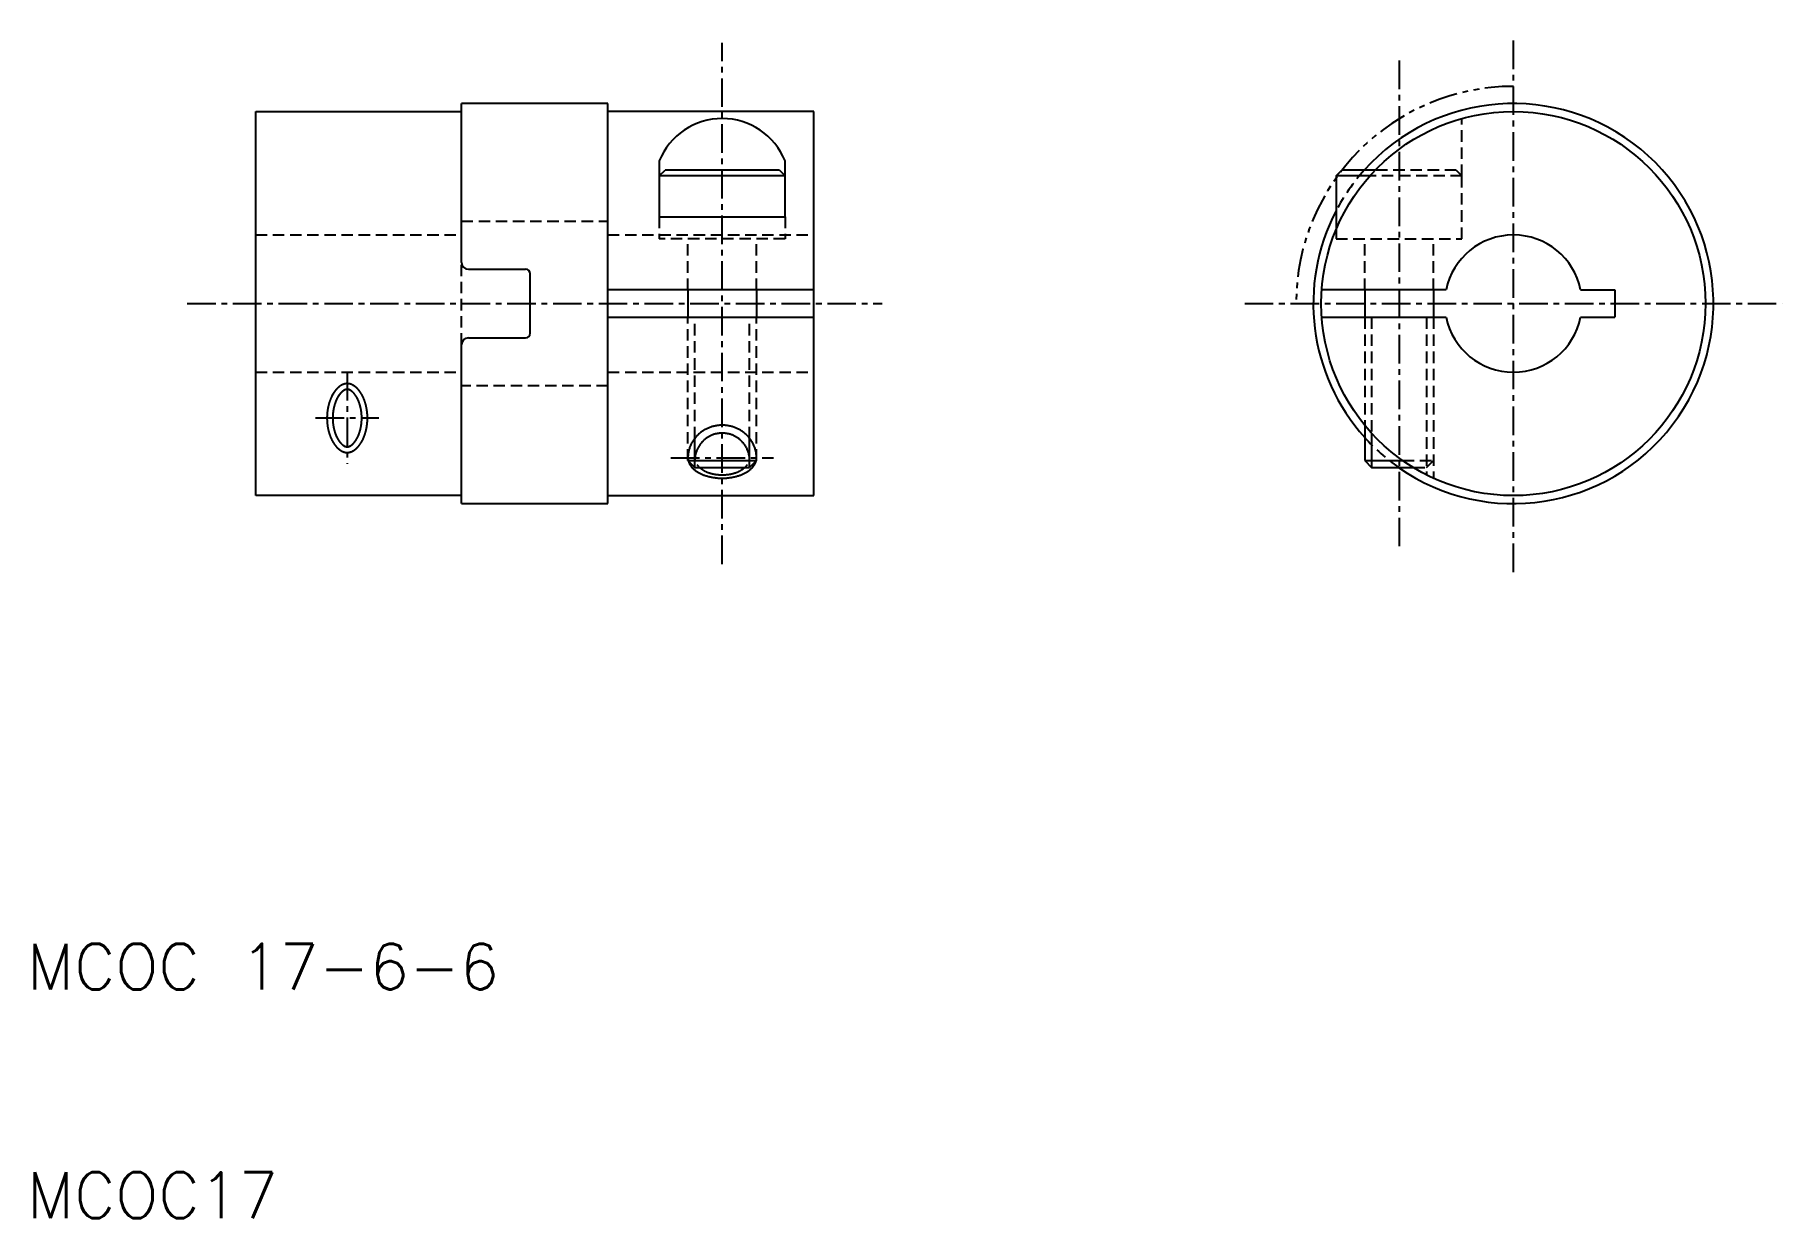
# Model space of a CAD drawing. Extents: x -133.5 to -57.1, y 10.7 to 62.4.
import ezdxf

# ---------------------------------------------------------------- set-up
doc = ezdxf.new("R2010")
doc.units = 0
for name, pattern in [('CENTER', [2, 1.25, -0.25, 0.25, -0.25]), ('DASHED', [0.75, 0.5, -0.25]), ('PHANTOM', [2.5, 1.25, -0.25, 0.25, -0.25, 0.25, -0.25])]:
    doc.linetypes.add(name, pattern=pattern)
doc.layers.get('0').update_dxf_attribs({"linetype": 'CONTINUOUS'})
doc.layers.add('CENTER', color=1, linetype='CENTER')
doc.styles.get("Standard").update_dxf_attribs({"font": 'txt.shx', "width": 0.7})

msp = doc.modelspace()

# ---------------------------------------------------------------- texts
at = {"color": 7, "linetype": 'CONTINUOUS'}
for s, p in [('MCOC 17-6-6', (-133.849, 20.656)), ('MCOC17', (-133.849, 10.656))]:
    msp.add_text(s, height=2, dxfattribs=at).set_placement(p)

# ---------------------------------------------------------------- linework, layer by layer
at = {"color": 7, "linetype": 'CONTINUOUS'}
for p, q in [((-123.849, 42.256), (-123.849, 59.056)), ((-123.849, 59.056), (-114.849, 59.056)), ((-114.849, 52.456), (-114.849, 59.406)), ((-108.449, 59.406), (-114.849, 59.406)), ((-108.449, 41.906), (-108.449, 59.406)), ((-99.449, 59.056), (-108.449, 59.056)), ((-99.449, 42.256), (-99.449, 59.056)), ((-106.199, 56.899), (-106.199, 54.456)), ((-100.699, 54.456), (-100.699, 56.899)), ((-106.199, 56.237), (-105.949, 56.487)), ((-100.699, 56.237), (-106.199, 56.237)), ((-100.949, 56.487), (-105.949, 56.487)), ((-100.949, 56.487), (-100.699, 56.237)), ((-76.599, 56.237), (-76.349, 56.487)), ((-76.599, 56.237), (-76.599, 53.896)), ((-75.126, 56.237), (-76.599, 56.237)), ((-74.895, 56.487), (-76.349, 56.487)), ((-106.199, 54.456), (-100.699, 54.456)), ((-114.549, 52.156), (-112.049, 52.156)), ((-111.849, 49.356), (-111.849, 51.956)), ((-99.449, 51.256), (-108.449, 51.256)), ((-104.949, 51.256), (-104.949, 50.056)), ((-101.949, 51.256), (-101.949, 50.056)), ((-71.788, 51.256), (-77.227, 51.256)), ((-75.349, 51.256), (-75.349, 50.056)), ((-72.349, 51.256), (-72.349, 50.056)), ((-65.909, 51.256), (-64.408, 51.256)), ((-64.408, 51.256), (-64.408, 50.056)), ((-108.449, 50.056), (-99.449, 50.056)), ((-77.227, 50.056), (-71.788, 50.056)), ((-65.909, 50.056), (-64.408, 50.056)), ((-114.549, 49.156), (-112.049, 49.156)), ((-114.849, 41.906), (-114.849, 48.856)), ((-75.349, 45.335), (-75.349, 43.787)), ((-104.949, 43.787), (-104.649, 43.487)), ((-104.949, 43.787), (-101.949, 43.787)), ((-101.949, 43.787), (-102.249, 43.487)), ((-75.349, 43.787), (-75.049, 43.487)), ((-75.349, 43.787), (-73.683, 43.787)), ((-104.649, 43.487), (-102.249, 43.487)), ((-75.049, 43.487), (-73.226, 43.487)), ((-114.849, 42.256), (-123.849, 42.256)), ((-108.449, 42.256), (-99.449, 42.256)), ((-114.849, 41.906), (-108.449, 41.906))]:
    msp.add_line(p, q, dxfattribs=at)
at = {"color": 3, "linetype": 'DASHED'}
for p, q in [((-71.099, 56.237), (-71.099, 58.749)), ((-71.099, 56.237), (-75.126, 56.237)), ((-71.349, 56.487), (-74.895, 56.487)), ((-71.349, 56.487), (-71.099, 56.237)), ((-71.099, 53.487), (-71.099, 56.237)), ((-114.849, 54.256), (-108.449, 54.256)), ((-106.199, 54.456), (-106.199, 53.487)), ((-100.699, 54.456), (-100.699, 53.487)), ((-123.849, 53.656), (-114.849, 53.656)), ((-108.449, 53.656), (-99.449, 53.656)), ((-100.699, 53.487), (-106.199, 53.487)), ((-104.949, 51.256), (-104.949, 53.487)), ((-101.949, 51.256), (-101.949, 53.487)), ((-76.599, 53.896), (-76.599, 53.487)), ((-76.599, 53.487), (-71.099, 53.487)), ((-75.349, 51.256), (-75.349, 53.487)), ((-72.349, 51.256), (-72.349, 53.487)), ((-114.849, 48.856), (-114.849, 52.456)), ((-104.949, 43.787), (-104.949, 50.056)), ((-104.649, 44.763), (-104.649, 50.056)), ((-102.249, 44.763), (-102.249, 50.056)), ((-101.949, 43.787), (-101.949, 50.056)), ((-75.349, 50.056), (-75.349, 45.335)), ((-75.049, 50.056), (-75.049, 44.988)), ((-72.649, 50.056), (-72.649, 43.164)), ((-72.349, 50.056), (-72.349, 43.02)), ((-123.849, 47.656), (-114.849, 47.656)), ((-108.449, 47.656), (-99.449, 47.656)), ((-108.449, 47.056), (-114.849, 47.056)), ((-73.683, 43.787), (-72.349, 43.787)), ((-72.649, 43.487), (-72.349, 43.787)), ((-73.226, 43.487), (-72.649, 43.487))]:
    msp.add_line(p, q, dxfattribs=at)
at = {"color": 3, "linetype": 'CONTINUOUS'}
for p, q in [((-104.649, 43.487), (-104.649, 44.763)), ((-102.249, 43.487), (-102.249, 44.763)), ((-75.049, 44.988), (-75.049, 43.487))]:
    msp.add_line(p, q, dxfattribs=at)
for points in [[(-119.848, 47.155, 0), (-119.852, 47.155, 0), (-119.856, 47.155, 0), (-119.86, 47.155, 0), (-119.864, 47.155, 0), (-119.868, 47.155, 0), (-119.872, 47.155, 0), (-119.875, 47.154, 0), (-119.879, 47.154, 0), (-119.883, 47.154, 0), (-119.887, 47.154, 0), (-119.891, 47.153, 0), (-119.895, 47.153, 0), (-119.899, 47.153, 0), (-119.903, 47.152, 0), (-119.906, 47.152, 0), (-119.91, 47.151, 0), (-119.914, 47.151, 0), (-119.918, 47.15, 0), (-119.922, 47.149, 0), (-119.926, 47.149, 0), (-119.93, 47.148, 0), (-119.934, 47.147, 0), (-119.938, 47.147, 0), (-119.942, 47.146, 0), (-119.946, 47.145, 0), (-119.95, 47.144, 0), (-119.954, 47.143, 0), (-119.957, 47.143, 0), (-119.961, 47.142, 0), (-119.965, 47.141, 0), (-119.969, 47.14, 0), (-119.973, 47.139, 0), (-119.977, 47.137, 0), (-119.981, 47.136, 0), (-119.985, 47.135, 0), (-119.989, 47.134, 0), (-119.993, 47.133, 0), (-119.997, 47.131, 0), (-120.001, 47.13, 0), (-120.005, 47.129, 0), (-120.009, 47.127, 0), (-120.013, 47.126, 0), (-120.018, 47.124, 0), (-120.022, 47.123, 0), (-120.026, 47.121, 0), (-120.03, 47.12, 0), (-120.034, 47.118, 0), (-120.038, 47.116, 0), (-120.042, 47.115, 0), (-120.046, 47.113, 0), (-120.05, 47.111, 0), (-120.054, 47.109, 0), (-120.059, 47.107, 0), (-120.063, 47.105, 0), (-120.067, 47.103, 0), (-120.071, 47.101, 0), (-120.075, 47.099, 0), (-120.079, 47.097, 0), (-120.084, 47.095, 0), (-120.088, 47.093, 0), (-120.092, 47.09, 0), (-120.096, 47.088, 0), (-120.101, 47.086, 0), (-120.105, 47.083, 0), (-120.109, 47.081, 0), (-120.113, 47.079, 0), (-120.118, 47.076, 0), (-120.122, 47.073, 0), (-120.126, 47.071, 0), (-120.131, 47.068, 0), (-120.135, 47.065, 0), (-120.139, 47.063, 0), (-120.144, 47.06, 0), (-120.148, 47.057, 0), (-120.152, 47.054, 0), (-120.157, 47.051, 0), (-120.161, 47.048, 0), (-120.165, 47.045, 0), (-120.17, 47.042, 0), (-120.174, 47.039, 0), (-120.179, 47.036, 0), (-120.183, 47.032, 0), (-120.187, 47.029, 0), (-120.192, 47.026, 0), (-120.196, 47.022, 0), (-120.201, 47.019, 0), (-120.205, 47.015, 0), (-120.209, 47.012, 0), (-120.214, 47.008, 0), (-120.218, 47.004, 0), (-120.223, 47.001, 0), (-120.227, 46.997, 0), (-120.231, 46.993, 0), (-120.236, 46.989, 0), (-120.24, 46.985, 0), (-120.245, 46.981, 0), (-120.249, 46.977, 0), (-120.254, 46.973, 0), (-120.258, 46.969, 0), (-120.262, 46.965, 0), (-120.267, 46.961, 0), (-120.271, 46.957, 0), (-120.276, 46.952, 0), (-120.28, 46.948, 0), (-120.285, 46.944, 0), (-120.289, 46.939, 0), (-120.293, 46.935, 0), (-120.298, 46.93, 0), (-120.302, 46.925, 0), (-120.306, 46.921, 0), (-120.311, 46.916, 0), (-120.315, 46.911, 0), (-120.32, 46.907, 0), (-120.324, 46.902, 0), (-120.328, 46.897, 0), (-120.333, 46.892, 0), (-120.337, 46.887, 0), (-120.341, 46.882, 0), (-120.346, 46.877, 0), (-120.35, 46.871, 0), (-120.354, 46.866, 0), (-120.359, 46.861, 0), (-120.363, 46.856, 0), (-120.367, 46.85, 0), (-120.372, 46.845, 0), (-120.376, 46.839, 0), (-120.38, 46.834, 0), (-120.384, 46.828, 0), (-120.389, 46.823, 0), (-120.393, 46.817, 0), (-120.397, 46.811, 0), (-120.401, 46.805, 0), (-120.405, 46.8, 0), (-120.41, 46.794, 0), (-120.414, 46.788, 0), (-120.418, 46.782, 0), (-120.422, 46.776, 0), (-120.426, 46.77, 0), (-120.43, 46.764, 0), (-120.434, 46.757, 0), (-120.438, 46.751, 0), (-120.442, 46.745, 0), (-120.446, 46.739, 0), (-120.45, 46.732, 0), (-120.454, 46.726, 0), (-120.458, 46.72, 0), (-120.462, 46.713, 0), (-120.466, 46.707, 0), (-120.47, 46.7, 0), (-120.474, 46.693, 0), (-120.478, 46.687, 0), (-120.482, 46.68, 0), (-120.486, 46.673, 0), (-120.489, 46.666, 0), (-120.493, 46.66, 0), (-120.497, 46.653, 0), (-120.501, 46.646, 0), (-120.504, 46.639, 0), (-120.508, 46.632, 0), (-120.512, 46.625, 0), (-120.516, 46.618, 0), (-120.519, 46.611, 0), (-120.523, 46.604, 0), (-120.526, 46.596, 0), (-120.53, 46.589, 0), (-120.534, 46.582, 0), (-120.537, 46.574, 0), (-120.541, 46.567, 0), (-120.544, 46.56, 0), (-120.547, 46.552, 0), (-120.551, 46.545, 0), (-120.554, 46.537, 0), (-120.558, 46.53, 0), (-120.561, 46.522, 0), (-120.564, 46.514, 0), (-120.568, 46.507, 0), (-120.571, 46.499, 0), (-120.574, 46.491, 0), (-120.577, 46.483, 0), (-120.581, 46.476, 0), (-120.584, 46.468, 0), (-120.587, 46.46, 0), (-120.59, 46.452, 0), (-120.593, 46.444, 0), (-120.596, 46.436, 0), (-120.599, 46.428, 0), (-120.602, 46.42, 0), (-120.605, 46.411, 0), (-120.608, 46.403, 0), (-120.611, 46.395, 0), (-120.614, 46.387, 0), (-120.617, 46.378, 0), (-120.62, 46.37, 0), (-120.622, 46.362, 0), (-120.625, 46.353, 0), (-120.628, 46.345, 0), (-120.631, 46.337, 0), (-120.633, 46.328, 0), (-120.636, 46.32, 0), (-120.639, 46.311, 0), (-120.641, 46.302, 0), (-120.644, 46.294, 0), (-120.646, 46.285, 0), (-120.649, 46.277, 0), (-120.651, 46.268, 0), (-120.654, 46.259, 0), (-120.656, 46.251, 0), (-120.658, 46.242, 0), (-120.661, 46.233, 0), (-120.663, 46.224, 0), (-120.665, 46.215, 0), (-120.667, 46.207, 0), (-120.67, 46.198, 0), (-120.672, 46.189, 0), (-120.674, 46.18, 0), (-120.676, 46.171, 0), (-120.678, 46.162, 0), (-120.68, 46.153, 0), (-120.682, 46.144, 0), (-120.684, 46.135, 0), (-120.686, 46.126, 0), (-120.688, 46.117, 0), (-120.69, 46.108, 0), (-120.691, 46.099, 0), (-120.693, 46.089, 0), (-120.695, 46.08, 0), (-120.697, 46.071, 0), (-120.698, 46.062, 0), (-120.7, 46.053, 0), (-120.702, 46.044, 0), (-120.703, 46.034, 0), (-120.705, 46.025, 0), (-120.706, 46.016, 0), (-120.708, 46.006, 0), (-120.709, 45.997, 0), (-120.71, 45.988, 0), (-120.712, 45.979, 0), (-120.713, 45.969, 0), (-120.714, 45.96, 0), (-120.715, 45.95, 0), (-120.717, 45.941, 0), (-120.718, 45.932, 0), (-120.719, 45.922, 0), (-120.72, 45.913, 0), (-120.721, 45.903, 0), (-120.722, 45.894, 0), (-120.723, 45.884, 0), (-120.724, 45.875, 0), (-120.725, 45.865, 0), (-120.726, 45.856, 0), (-120.727, 45.846, 0), (-120.727, 45.837, 0), (-120.728, 45.827, 0), (-120.729, 45.818, 0), (-120.729, 45.808, 0), (-120.73, 45.799, 0), (-120.731, 45.789, 0), (-120.731, 45.78, 0), (-120.732, 45.77, 0), (-120.732, 45.761, 0), (-120.732, 45.751, 0), (-120.733, 45.741, 0), (-120.733, 45.732, 0), (-120.733, 45.722, 0), (-120.734, 45.713, 0), (-120.734, 45.703, 0), (-120.734, 45.693, 0), (-120.734, 45.684, 0), (-120.734, 45.674, 0), (-120.735, 45.665, 0), (-120.735, 45.655, 0), (-120.735, 45.645, 0), (-120.735, 45.636, 0), (-120.734, 45.626, 0), (-120.734, 45.617, 0), (-120.734, 45.607, 0), (-120.734, 45.597, 0), (-120.734, 45.588, 0), (-120.734, 45.578, 0), (-120.733, 45.568, 0), (-120.733, 45.559, 0), (-120.732, 45.549, 0), (-120.732, 45.54, 0), (-120.732, 45.53, 0), (-120.731, 45.52, 0), (-120.731, 45.511, 0), (-120.73, 45.501, 0), (-120.729, 45.492, 0), (-120.729, 45.482, 0), (-120.728, 45.473, 0), (-120.727, 45.463, 0), (-120.727, 45.454, 0), (-120.726, 45.444, 0), (-120.725, 45.434, 0), (-120.724, 45.425, 0), (-120.723, 45.415, 0), (-120.722, 45.406, 0), (-120.721, 45.397, 0), (-120.72, 45.387, 0), (-120.719, 45.378, 0), (-120.718, 45.368, 0), (-120.717, 45.359, 0), (-120.716, 45.349, 0), (-120.715, 45.34, 0), (-120.714, 45.331, 0), (-120.712, 45.321, 0), (-120.711, 45.312, 0), (-120.71, 45.302, 0), (-120.708, 45.293, 0), (-120.707, 45.284, 0), (-120.705, 45.275, 0), (-120.704, 45.265, 0), (-120.702, 45.256, 0), (-120.701, 45.247, 0), (-120.699, 45.238, 0), (-120.698, 45.228, 0), (-120.696, 45.219, 0), (-120.694, 45.21, 0), (-120.692, 45.201, 0), (-120.691, 45.192, 0), (-120.689, 45.183, 0), (-120.687, 45.174, 0), (-120.685, 45.165, 0), (-120.683, 45.156, 0), (-120.681, 45.147, 0), (-120.679, 45.138, 0), (-120.677, 45.129, 0), (-120.675, 45.12, 0), (-120.673, 45.111, 0), (-120.671, 45.102, 0), (-120.669, 45.093, 0), (-120.666, 45.084, 0), (-120.664, 45.075, 0), (-120.662, 45.066, 0), (-120.66, 45.058, 0), (-120.657, 45.049, 0), (-120.655, 45.04, 0), (-120.652, 45.032, 0), (-120.65, 45.023, 0), (-120.648, 45.014, 0), (-120.645, 45.006, 0), (-120.642, 44.997, 0), (-120.64, 44.988, 0), (-120.637, 44.98, 0), (-120.635, 44.971, 0), (-120.632, 44.963, 0), (-120.629, 44.955, 0), (-120.627, 44.946, 0), (-120.624, 44.938, 0), (-120.621, 44.929, 0), (-120.618, 44.921, 0), (-120.615, 44.913, 0), (-120.612, 44.905, 0), (-120.609, 44.896, 0), (-120.607, 44.888, 0), (-120.604, 44.88, 0), (-120.601, 44.872, 0), (-120.598, 44.864, 0), (-120.595, 44.856, 0), (-120.591, 44.848, 0), (-120.588, 44.84, 0), (-120.585, 44.832, 0), (-120.582, 44.824, 0), (-120.579, 44.816, 0), (-120.576, 44.808, 0), (-120.572, 44.8, 0), (-120.569, 44.792, 0), (-120.566, 44.785, 0), (-120.562, 44.777, 0), (-120.559, 44.769, 0), (-120.556, 44.762, 0), (-120.552, 44.754, 0), (-120.549, 44.747, 0), (-120.545, 44.739, 0), (-120.542, 44.732, 0), (-120.539, 44.724, 0), (-120.535, 44.717, 0), (-120.531, 44.71, 0), (-120.528, 44.702, 0), (-120.524, 44.695, 0), (-120.521, 44.688, 0), (-120.517, 44.681, 0), (-120.513, 44.673, 0), (-120.51, 44.666, 0), (-120.506, 44.659, 0), (-120.502, 44.652, 0), (-120.499, 44.645, 0), (-120.495, 44.638, 0), (-120.491, 44.632, 0), (-120.487, 44.625, 0), (-120.483, 44.618, 0), (-120.48, 44.611, 0), (-120.476, 44.604, 0), (-120.472, 44.598, 0), (-120.468, 44.591, 0), (-120.464, 44.585, 0), (-120.46, 44.578, 0), (-120.456, 44.572, 0), (-120.452, 44.565, 0), (-120.448, 44.559, 0), (-120.444, 44.553, 0), (-120.44, 44.546, 0), (-120.436, 44.54, 0), (-120.432, 44.534, 0), (-120.428, 44.528, 0), (-120.424, 44.522, 0), (-120.42, 44.516, 0), (-120.416, 44.51, 0), (-120.412, 44.504, 0), (-120.407, 44.498, 0), (-120.403, 44.492, 0), (-120.399, 44.487, 0), (-120.395, 44.481, 0), (-120.391, 44.475, 0), (-120.386, 44.47, 0), (-120.382, 44.464, 0), (-120.378, 44.458, 0), (-120.374, 44.453, 0), (-120.369, 44.448, 0), (-120.365, 44.442, 0), (-120.361, 44.437, 0), (-120.357, 44.432, 0), (-120.352, 44.426, 0), (-120.348, 44.421, 0), (-120.344, 44.416, 0), (-120.339, 44.411, 0), (-120.335, 44.406, 0), (-120.331, 44.401, 0), (-120.326, 44.396, 0), (-120.322, 44.391, 0), (-120.318, 44.386, 0), (-120.313, 44.382, 0), (-120.309, 44.377, 0), (-120.304, 44.372, 0), (-120.3, 44.368, 0), (-120.296, 44.363, 0), (-120.291, 44.358, 0), (-120.287, 44.354, 0), (-120.282, 44.35, 0), (-120.278, 44.345, 0), (-120.274, 44.341, 0), (-120.269, 44.337, 0), (-120.265, 44.332, 0), (-120.26, 44.328, 0), (-120.256, 44.324, 0), (-120.251, 44.32, 0), (-120.247, 44.316, 0), (-120.243, 44.312, 0), (-120.238, 44.308, 0), (-120.234, 44.304, 0), (-120.229, 44.3, 0), (-120.225, 44.296, 0), (-120.22, 44.293, 0), (-120.216, 44.289, 0), (-120.212, 44.285, 0), (-120.207, 44.282, 0), (-120.203, 44.278, 0), (-120.198, 44.275, 0), (-120.194, 44.271, 0), (-120.189, 44.268, 0), (-120.185, 44.265, 0), (-120.181, 44.261, 0), (-120.176, 44.258, 0), (-120.172, 44.255, 0), (-120.167, 44.252, 0), (-120.163, 44.249, 0), (-120.159, 44.246, 0), (-120.154, 44.243, 0), (-120.15, 44.24, 0), (-120.146, 44.237, 0), (-120.141, 44.234, 0), (-120.137, 44.231, 0), (-120.133, 44.228, 0), (-120.128, 44.226, 0), (-120.124, 44.223, 0), (-120.12, 44.22, 0), (-120.115, 44.218, 0), (-120.111, 44.215, 0), (-120.107, 44.213, 0), (-120.102, 44.21, 0), (-120.098, 44.208, 0), (-120.094, 44.206, 0), (-120.09, 44.204, 0), (-120.085, 44.201, 0), (-120.081, 44.199, 0), (-120.077, 44.197, 0), (-120.073, 44.195, 0), (-120.069, 44.193, 0), (-120.065, 44.191, 0), (-120.06, 44.189, 0), (-120.056, 44.187, 0), (-120.052, 44.185, 0), (-120.048, 44.183, 0), (-120.044, 44.181, 0), (-120.04, 44.18, 0), (-120.036, 44.178, 0), (-120.031, 44.176, 0), (-120.027, 44.175, 0), (-120.023, 44.173, 0), (-120.019, 44.171, 0), (-120.015, 44.17, 0), (-120.011, 44.168, 0), (-120.007, 44.167, 0), (-120.003, 44.166, 0), (-119.999, 44.164, 0), (-119.995, 44.163, 0), (-119.991, 44.162, 0), (-119.987, 44.16, 0), (-119.983, 44.159, 0), (-119.979, 44.158, 0), (-119.975, 44.157, 0), (-119.971, 44.156, 0), (-119.967, 44.155, 0), (-119.963, 44.154, 0), (-119.959, 44.153, 0), (-119.955, 44.152, 0), (-119.951, 44.151, 0), (-119.947, 44.15, 0), (-119.943, 44.149, 0), (-119.939, 44.149, 0), (-119.936, 44.148, 0), (-119.932, 44.147, 0), (-119.928, 44.146, 0), (-119.924, 44.146, 0), (-119.92, 44.145, 0), (-119.916, 44.145, 0), (-119.912, 44.144, 0), (-119.908, 44.144, 0), (-119.904, 44.143, 0), (-119.901, 44.143, 0), (-119.897, 44.142, 0), (-119.893, 44.142, 0), (-119.889, 44.141, 0), (-119.885, 44.141, 0), (-119.881, 44.141, 0), (-119.878, 44.141, 0), (-119.874, 44.14, 0), (-119.87, 44.14, 0), (-119.866, 44.14, 0), (-119.862, 44.14, 0), (-119.859, 44.14, 0), (-119.855, 44.14, 0), (-119.851, 44.14, 0), (-119.847, 44.14, 0), (-119.843, 44.14, 0), (-119.839, 44.14, 0), (-119.836, 44.14, 0), (-119.832, 44.14, 0), (-119.828, 44.14, 0), (-119.824, 44.14, 0), (-119.82, 44.141, 0), (-119.816, 44.141, 0), (-119.813, 44.141, 0), (-119.809, 44.141, 0), (-119.805, 44.142, 0), (-119.801, 44.142, 0), (-119.797, 44.143, 0), (-119.793, 44.143, 0), (-119.789, 44.144, 0), (-119.785, 44.144, 0), (-119.782, 44.145, 0), (-119.778, 44.145, 0), (-119.774, 44.146, 0), (-119.77, 44.146, 0), (-119.766, 44.147, 0), (-119.762, 44.148, 0), (-119.758, 44.149, 0), (-119.754, 44.149, 0), (-119.75, 44.15, 0), (-119.746, 44.151, 0), (-119.742, 44.152, 0), (-119.738, 44.153, 0), (-119.734, 44.154, 0), (-119.73, 44.155, 0), (-119.726, 44.156, 0), (-119.722, 44.157, 0), (-119.718, 44.158, 0), (-119.714, 44.159, 0), (-119.71, 44.161, 0), (-119.706, 44.162, 0), (-119.702, 44.163, 0), (-119.698, 44.165, 0), (-119.694, 44.166, 0), (-119.69, 44.167, 0), (-119.686, 44.169, 0), (-119.682, 44.17, 0), (-119.678, 44.172, 0), (-119.674, 44.173, 0), (-119.67, 44.175, 0), (-119.666, 44.177, 0), (-119.661, 44.178, 0), (-119.657, 44.18, 0), (-119.653, 44.182, 0), (-119.649, 44.184, 0), (-119.645, 44.185, 0), (-119.641, 44.187, 0), (-119.636, 44.189, 0), (-119.632, 44.191, 0), (-119.628, 44.193, 0), (-119.624, 44.195, 0), (-119.62, 44.197, 0), (-119.615, 44.199, 0), (-119.611, 44.202, 0), (-119.607, 44.204, 0), (-119.602, 44.206, 0), (-119.598, 44.209, 0), (-119.594, 44.211, 0), (-119.59, 44.213, 0), (-119.585, 44.216, 0), (-119.581, 44.218, 0), (-119.577, 44.221, 0), (-119.572, 44.223, 0), (-119.568, 44.226, 0), (-119.564, 44.229, 0), (-119.559, 44.232, 0), (-119.555, 44.234, 0), (-119.551, 44.237, 0), (-119.546, 44.24, 0), (-119.542, 44.243, 0), (-119.538, 44.246, 0), (-119.533, 44.249, 0), (-119.529, 44.252, 0), (-119.524, 44.255, 0), (-119.52, 44.258, 0), (-119.516, 44.261, 0), (-119.511, 44.265, 0), (-119.507, 44.268, 0), (-119.502, 44.271, 0), (-119.498, 44.275, 0), (-119.494, 44.278, 0), (-119.489, 44.282, 0), (-119.485, 44.285, 0), (-119.48, 44.289, 0), (-119.476, 44.293, 0), (-119.472, 44.296, 0), (-119.467, 44.3, 0), (-119.463, 44.304, 0), (-119.458, 44.308, 0), (-119.454, 44.312, 0), (-119.45, 44.316, 0), (-119.445, 44.32, 0), (-119.441, 44.324, 0), (-119.436, 44.328, 0), (-119.432, 44.332, 0), (-119.428, 44.336, 0), (-119.423, 44.34, 0), (-119.419, 44.345, 0), (-119.415, 44.349, 0), (-119.41, 44.353, 0), (-119.406, 44.358, 0), (-119.401, 44.362, 0), (-119.397, 44.367, 0), (-119.393, 44.372, 0), (-119.388, 44.376, 0), (-119.384, 44.381, 0), (-119.38, 44.386, 0), (-119.375, 44.391, 0), (-119.371, 44.395, 0), (-119.367, 44.4, 0), (-119.362, 44.405, 0), (-119.358, 44.41, 0), (-119.354, 44.415, 0), (-119.349, 44.421, 0), (-119.345, 44.426, 0), (-119.341, 44.431, 0), (-119.336, 44.436, 0), (-119.332, 44.442, 0), (-119.328, 44.447, 0), (-119.324, 44.453, 0), (-119.319, 44.458, 0), (-119.315, 44.464, 0), (-119.311, 44.469, 0), (-119.307, 44.475, 0), (-119.302, 44.481, 0), (-119.298, 44.486, 0), (-119.294, 44.492, 0), (-119.29, 44.498, 0), (-119.286, 44.504, 0), (-119.282, 44.51, 0), (-119.278, 44.516, 0), (-119.273, 44.522, 0), (-119.269, 44.528, 0), (-119.265, 44.534, 0), (-119.261, 44.54, 0), (-119.257, 44.547, 0), (-119.253, 44.553, 0), (-119.249, 44.559, 0), (-119.245, 44.566, 0), (-119.241, 44.572, 0), (-119.237, 44.579, 0), (-119.233, 44.585, 0), (-119.229, 44.592, 0), (-119.225, 44.598, 0), (-119.222, 44.605, 0), (-119.218, 44.612, 0), (-119.214, 44.618, 0), (-119.21, 44.625, 0), (-119.206, 44.632, 0), (-119.202, 44.639, 0), (-119.199, 44.646, 0), (-119.195, 44.653, 0), (-119.191, 44.66, 0), (-119.187, 44.667, 0), (-119.184, 44.674, 0), (-119.18, 44.681, 0), (-119.176, 44.688, 0), (-119.173, 44.695, 0), (-119.169, 44.703, 0), (-119.166, 44.71, 0), (-119.162, 44.717, 0), (-119.158, 44.725, 0), (-119.155, 44.732, 0), (-119.151, 44.739, 0), (-119.148, 44.747, 0), (-119.145, 44.754, 0), (-119.141, 44.762, 0), (-119.138, 44.77, 0), (-119.134, 44.777, 0), (-119.131, 44.785, 0), (-119.128, 44.793, 0), (-119.124, 44.8, 0), (-119.121, 44.808, 0), (-119.118, 44.816, 0), (-119.115, 44.824, 0), (-119.112, 44.832, 0), (-119.108, 44.84, 0), (-119.105, 44.848, 0), (-119.102, 44.856, 0), (-119.099, 44.864, 0), (-119.096, 44.872, 0), (-119.093, 44.88, 0), (-119.09, 44.888, 0), (-119.087, 44.896, 0), (-119.084, 44.904, 0), (-119.081, 44.913, 0), (-119.079, 44.921, 0), (-119.076, 44.929, 0), (-119.073, 44.937, 0), (-119.07, 44.946, 0), (-119.067, 44.954, 0), (-119.065, 44.963, 0), (-119.062, 44.971, 0), (-119.059, 44.98, 0), (-119.057, 44.988, 0), (-119.054, 44.997, 0), (-119.052, 45.005, 0), (-119.049, 45.014, 0), (-119.047, 45.023, 0), (-119.044, 45.031, 0), (-119.042, 45.04, 0), (-119.04, 45.049, 0), (-119.037, 45.057, 0), (-119.035, 45.066, 0), (-119.033, 45.075, 0), (-119.031, 45.084, 0), (-119.028, 45.093, 0), (-119.026, 45.102, 0), (-119.024, 45.111, 0), (-119.022, 45.119, 0), (-119.02, 45.128, 0), (-119.018, 45.137, 0), (-119.016, 45.146, 0), (-119.014, 45.155, 0), (-119.012, 45.164, 0), (-119.01, 45.174, 0), (-119.008, 45.183, 0), (-119.007, 45.192, 0), (-119.005, 45.201, 0), (-119.003, 45.21, 0), (-119.001, 45.219, 0), (-119, 45.228, 0), (-118.998, 45.238, 0), (-118.997, 45.247, 0), (-118.995, 45.256, 0), (-118.993, 45.265, 0), (-118.992, 45.275, 0), (-118.99, 45.284, 0), (-118.989, 45.293, 0), (-118.988, 45.303, 0), (-118.986, 45.312, 0), (-118.985, 45.321, 0), (-118.984, 45.331, 0), (-118.982, 45.34, 0), (-118.981, 45.349, 0), (-118.98, 45.359, 0), (-118.979, 45.368, 0), (-118.978, 45.378, 0), (-118.977, 45.387, 0), (-118.976, 45.397, 0), (-118.975, 45.406, 0), (-118.974, 45.415, 0), (-118.973, 45.425, 0), (-118.972, 45.434, 0), (-118.971, 45.444, 0), (-118.97, 45.454, 0), (-118.97, 45.463, 0), (-118.969, 45.473, 0), (-118.968, 45.482, 0), (-118.968, 45.492, 0), (-118.967, 45.501, 0), (-118.966, 45.511, 0), (-118.966, 45.52, 0), (-118.965, 45.53, 0), (-118.965, 45.539, 0), (-118.964, 45.549, 0), (-118.964, 45.559, 0), (-118.964, 45.568, 0), (-118.963, 45.578, 0), (-118.963, 45.587, 0), (-118.963, 45.597, 0), (-118.963, 45.607, 0), (-118.963, 45.616, 0), (-118.962, 45.626, 0), (-118.962, 45.635, 0), (-118.962, 45.645, 0), (-118.962, 45.655, 0), (-118.962, 45.664, 0), (-118.962, 45.674, 0), (-118.963, 45.683, 0), (-118.963, 45.693, 0), (-118.963, 45.703, 0), (-118.963, 45.712, 0), (-118.963, 45.722, 0), (-118.964, 45.731, 0), (-118.964, 45.741, 0), (-118.964, 45.751, 0), (-118.965, 45.76, 0), (-118.965, 45.77, 0), (-118.966, 45.779, 0), (-118.966, 45.789, 0), (-118.967, 45.798, 0), (-118.968, 45.808, 0), (-118.968, 45.817, 0), (-118.969, 45.827, 0), (-118.97, 45.837, 0), (-118.971, 45.846, 0), (-118.971, 45.856, 0), (-118.972, 45.865, 0), (-118.973, 45.875, 0), (-118.974, 45.884, 0), (-118.975, 45.893, 0), (-118.976, 45.903, 0), (-118.977, 45.912, 0), (-118.978, 45.922, 0), (-118.979, 45.931, 0), (-118.98, 45.941, 0), (-118.982, 45.95, 0), (-118.983, 45.959, 0), (-118.984, 45.969, 0), (-118.985, 45.978, 0), (-118.987, 45.988, 0), (-118.988, 45.997, 0), (-118.99, 46.006, 0), (-118.991, 46.015, 0), (-118.993, 46.025, 0), (-118.994, 46.034, 0), (-118.996, 46.043, 0), (-118.997, 46.052, 0), (-118.999, 46.062, 0), (-119.001, 46.071, 0), (-119.002, 46.08, 0), (-119.004, 46.089, 0), (-119.006, 46.098, 0), (-119.008, 46.107, 0), (-119.009, 46.117, 0), (-119.011, 46.126, 0), (-119.013, 46.135, 0), (-119.015, 46.144, 0), (-119.017, 46.153, 0), (-119.019, 46.162, 0), (-119.021, 46.171, 0), (-119.023, 46.18, 0), (-119.025, 46.189, 0), (-119.027, 46.197, 0), (-119.03, 46.206, 0), (-119.032, 46.215, 0), (-119.034, 46.224, 0), (-119.036, 46.233, 0), (-119.039, 46.242, 0), (-119.041, 46.25, 0), (-119.043, 46.259, 0), (-119.046, 46.268, 0), (-119.048, 46.276, 0), (-119.051, 46.285, 0), (-119.053, 46.294, 0), (-119.056, 46.302, 0), (-119.058, 46.311, 0), (-119.061, 46.319, 0), (-119.064, 46.328, 0), (-119.066, 46.336, 0), (-119.069, 46.345, 0), (-119.072, 46.353, 0), (-119.074, 46.361, 0), (-119.077, 46.37, 0), (-119.08, 46.378, 0), (-119.083, 46.386, 0), (-119.086, 46.395, 0), (-119.089, 46.403, 0), (-119.091, 46.411, 0), (-119.094, 46.419, 0), (-119.097, 46.427, 0), (-119.1, 46.435, 0), (-119.104, 46.443, 0), (-119.107, 46.451, 0), (-119.11, 46.459, 0), (-119.113, 46.467, 0), (-119.116, 46.475, 0), (-119.119, 46.483, 0), (-119.122, 46.491, 0), (-119.126, 46.499, 0), (-119.129, 46.506, 0), (-119.132, 46.514, 0), (-119.136, 46.522, 0), (-119.139, 46.529, 0), (-119.142, 46.537, 0), (-119.146, 46.544, 0), (-119.149, 46.552, 0), (-119.153, 46.559, 0), (-119.156, 46.567, 0), (-119.16, 46.574, 0), (-119.163, 46.581, 0), (-119.167, 46.589, 0), (-119.17, 46.596, 0), (-119.174, 46.603, 0), (-119.178, 46.61, 0), (-119.181, 46.618, 0), (-119.185, 46.625, 0), (-119.189, 46.632, 0), (-119.193, 46.639, 0), (-119.196, 46.646, 0), (-119.2, 46.653, 0), (-119.204, 46.659, 0), (-119.208, 46.666, 0), (-119.211, 46.673, 0), (-119.215, 46.68, 0), (-119.219, 46.687, 0), (-119.223, 46.693, 0), (-119.227, 46.7, 0), (-119.231, 46.706, 0), (-119.235, 46.713, 0), (-119.239, 46.719, 0), (-119.243, 46.726, 0), (-119.247, 46.732, 0), (-119.251, 46.739, 0), (-119.255, 46.745, 0), (-119.259, 46.751, 0), (-119.263, 46.757, 0), (-119.267, 46.764, 0), (-119.271, 46.77, 0), (-119.275, 46.776, 0), (-119.279, 46.782, 0), (-119.283, 46.788, 0), (-119.288, 46.794, 0), (-119.292, 46.8, 0), (-119.296, 46.805, 0), (-119.3, 46.811, 0), (-119.304, 46.817, 0), (-119.309, 46.823, 0), (-119.313, 46.828, 0), (-119.317, 46.834, 0), (-119.321, 46.839, 0), (-119.326, 46.845, 0), (-119.33, 46.85, 0), (-119.334, 46.856, 0), (-119.338, 46.861, 0), (-119.343, 46.866, 0), (-119.347, 46.872, 0), (-119.351, 46.877, 0), (-119.356, 46.882, 0), (-119.36, 46.887, 0), (-119.364, 46.892, 0), (-119.369, 46.897, 0), (-119.373, 46.902, 0), (-119.377, 46.907, 0), (-119.382, 46.912, 0), (-119.386, 46.917, 0), (-119.39, 46.921, 0), (-119.395, 46.926, 0), (-119.399, 46.93, 0), (-119.403, 46.935, 0), (-119.408, 46.94, 0), (-119.412, 46.944, 0), (-119.417, 46.948, 0), (-119.421, 46.953, 0), (-119.425, 46.957, 0), (-119.43, 46.961, 0), (-119.434, 46.965, 0), (-119.439, 46.97, 0), (-119.443, 46.974, 0), (-119.447, 46.978, 0), (-119.452, 46.982, 0), (-119.456, 46.986, 0), (-119.461, 46.989, 0), (-119.465, 46.993, 0), (-119.47, 46.997, 0), (-119.474, 47.001, 0), (-119.478, 47.004, 0), (-119.483, 47.008, 0), (-119.487, 47.012, 0), (-119.492, 47.015, 0), (-119.496, 47.019, 0), (-119.5, 47.022, 0), (-119.505, 47.025, 0), (-119.509, 47.029, 0), (-119.513, 47.032, 0), (-119.518, 47.035, 0), (-119.522, 47.038, 0), (-119.527, 47.042, 0), (-119.531, 47.045, 0), (-119.535, 47.048, 0), (-119.54, 47.051, 0), (-119.544, 47.054, 0), (-119.548, 47.057, 0), (-119.553, 47.059, 0), (-119.557, 47.062, 0), (-119.561, 47.065, 0), (-119.566, 47.068, 0), (-119.57, 47.07, 0), (-119.574, 47.073, 0), (-119.579, 47.076, 0), (-119.583, 47.078, 0), (-119.587, 47.081, 0), (-119.592, 47.083, 0), (-119.596, 47.085, 0), (-119.6, 47.088, 0), (-119.605, 47.09, 0), (-119.609, 47.092, 0), (-119.613, 47.095, 0), (-119.617, 47.097, 0), (-119.622, 47.099, 0), (-119.626, 47.101, 0), (-119.63, 47.103, 0), (-119.634, 47.105, 0), (-119.638, 47.107, 0), (-119.643, 47.109, 0), (-119.647, 47.111, 0), (-119.651, 47.113, 0), (-119.655, 47.114, 0), (-119.659, 47.116, 0), (-119.664, 47.118, 0), (-119.668, 47.119, 0), (-119.672, 47.121, 0), (-119.676, 47.123, 0), (-119.68, 47.124, 0), (-119.684, 47.126, 0), (-119.688, 47.127, 0), (-119.692, 47.128, 0), (-119.696, 47.13, 0), (-119.7, 47.131, 0), (-119.704, 47.132, 0), (-119.708, 47.134, 0), (-119.712, 47.135, 0), (-119.716, 47.136, 0), (-119.72, 47.137, 0), (-119.724, 47.138, 0), (-119.728, 47.139, 0), (-119.732, 47.14, 0), (-119.736, 47.141, 0), (-119.74, 47.142, 0), (-119.744, 47.143, 0), (-119.748, 47.144, 0), (-119.752, 47.145, 0), (-119.756, 47.146, 0), (-119.76, 47.147, 0), (-119.764, 47.147, 0), (-119.768, 47.148, 0), (-119.771, 47.149, 0), (-119.775, 47.149, 0), (-119.779, 47.15, 0), (-119.783, 47.151, 0), (-119.787, 47.151, 0), (-119.791, 47.152, 0), (-119.795, 47.152, 0), (-119.798, 47.152, 0), (-119.802, 47.153, 0), (-119.806, 47.153, 0), (-119.81, 47.154, 0), (-119.814, 47.154, 0), (-119.818, 47.154, 0), (-119.822, 47.154, 0), (-119.825, 47.155, 0), (-119.829, 47.155, 0), (-119.833, 47.155, 0), (-119.837, 47.155, 0), (-119.841, 47.155, 0), (-119.845, 47.155, 0), (-119.848, 47.155, 0)], [(-101.949, 43.906, 0), (-101.949, 43.941, 0), (-101.95, 43.976, 0), (-101.953, 44.011, 0), (-101.956, 44.046, 0), (-101.96, 44.081, 0), (-101.965, 44.115, 0), (-101.971, 44.15, 0), (-101.977, 44.185, 0), (-101.985, 44.219, 0), (-101.993, 44.253, 0), (-102.003, 44.287, 0), (-102.013, 44.321, 0), (-102.024, 44.354, 0), (-102.036, 44.387, 0), (-102.049, 44.42, 0), (-102.063, 44.453, 0), (-102.077, 44.485, 0), (-102.093, 44.517, 0), (-102.109, 44.548, 0), (-102.126, 44.579, 0), (-102.143, 44.61, 0), (-102.162, 44.641, 0), (-102.181, 44.67, 0), (-102.201, 44.7, 0), (-102.222, 44.729, 0), (-102.244, 44.757, 0), (-102.266, 44.785, 0), (-102.289, 44.812, 0), (-102.313, 44.839, 0), (-102.337, 44.866, 0), (-102.362, 44.891, 0), (-102.388, 44.916, 0), (-102.414, 44.941, 0), (-102.441, 44.965, 0), (-102.469, 44.988, 0), (-102.497, 45.011, 0), (-102.526, 45.032, 0), (-102.555, 45.054, 0), (-102.585, 45.074, 0), (-102.615, 45.094, 0), (-102.646, 45.113, 0), (-102.677, 45.132, 0), (-102.709, 45.149, 0), (-102.741, 45.166, 0), (-102.774, 45.182, 0), (-102.807, 45.198, 0), (-102.841, 45.212, 0), (-102.874, 45.226, 0), (-102.909, 45.239, 0), (-102.943, 45.251, 0), (-102.978, 45.263, 0), (-103.013, 45.273, 0), (-103.048, 45.283, 0), (-103.084, 45.292, 0), (-103.12, 45.3, 0), (-103.156, 45.307, 0), (-103.192, 45.314, 0), (-103.228, 45.319, 0), (-103.265, 45.324, 0), (-103.301, 45.328, 0), (-103.338, 45.331, 0), (-103.375, 45.333, 0), (-103.412, 45.334, 0), (-103.449, 45.335, 0), (-103.485, 45.334, 0), (-103.522, 45.333, 0), (-103.559, 45.331, 0), (-103.596, 45.328, 0), (-103.632, 45.324, 0), (-103.669, 45.319, 0), (-103.705, 45.314, 0), (-103.741, 45.307, 0), (-103.777, 45.3, 0), (-103.813, 45.292, 0), (-103.849, 45.283, 0), (-103.884, 45.273, 0), (-103.919, 45.263, 0), (-103.954, 45.251, 0), (-103.988, 45.239, 0), (-104.023, 45.226, 0), (-104.056, 45.212, 0), (-104.09, 45.198, 0), (-104.123, 45.182, 0), (-104.156, 45.166, 0), (-104.188, 45.149, 0), (-104.22, 45.132, 0), (-104.251, 45.113, 0), (-104.282, 45.094, 0), (-104.312, 45.074, 0), (-104.342, 45.054, 0), (-104.371, 45.032, 0), (-104.4, 45.011, 0), (-104.428, 44.988, 0), (-104.456, 44.965, 0), (-104.483, 44.941, 0), (-104.509, 44.916, 0), (-104.535, 44.891, 0), (-104.56, 44.866, 0), (-104.584, 44.839, 0), (-104.608, 44.812, 0), (-104.631, 44.785, 0), (-104.653, 44.757, 0), (-104.675, 44.729, 0), (-104.696, 44.7, 0), (-104.716, 44.67, 0), (-104.735, 44.641, 0), (-104.754, 44.61, 0), (-104.771, 44.579, 0), (-104.788, 44.548, 0), (-104.805, 44.517, 0), (-104.82, 44.485, 0), (-104.834, 44.453, 0), (-104.848, 44.42, 0), (-104.861, 44.387, 0), (-104.873, 44.354, 0), (-104.884, 44.321, 0), (-104.894, 44.287, 0), (-104.904, 44.253, 0), (-104.912, 44.219, 0), (-104.92, 44.185, 0), (-104.926, 44.15, 0), (-104.932, 44.115, 0), (-104.937, 44.081, 0), (-104.941, 44.046, 0), (-104.944, 44.011, 0), (-104.947, 43.976, 0), (-104.948, 43.941, 0), (-104.949, 43.906, 0)], [(-104.949, 43.906, 0), (-104.948, 43.884, 0), (-104.947, 43.862, 0), (-104.944, 43.841, 0), (-104.941, 43.819, 0), (-104.937, 43.797, 0), (-104.932, 43.776, 0), (-104.926, 43.754, 0), (-104.92, 43.733, 0), (-104.912, 43.712, 0), (-104.904, 43.691, 0), (-104.894, 43.669, 0), (-104.884, 43.649, 0), (-104.873, 43.628, 0), (-104.861, 43.607, 0), (-104.848, 43.587, 0), (-104.834, 43.567, 0), (-104.82, 43.547, 0), (-104.805, 43.527, 0), (-104.788, 43.507, 0), (-104.771, 43.488, 0), (-104.754, 43.469, 0), (-104.735, 43.45, 0), (-104.716, 43.432, 0), (-104.696, 43.413, 0), (-104.675, 43.395, 0), (-104.653, 43.378, 0), (-104.631, 43.361, 0), (-104.608, 43.344, 0), (-104.584, 43.327, 0), (-104.56, 43.311, 0), (-104.535, 43.295, 0), (-104.509, 43.279, 0), (-104.483, 43.264, 0), (-104.456, 43.249, 0), (-104.428, 43.235, 0), (-104.4, 43.221, 0), (-104.371, 43.207, 0), (-104.342, 43.194, 0), (-104.312, 43.181, 0), (-104.282, 43.169, 0), (-104.251, 43.157, 0), (-104.22, 43.146, 0), (-104.188, 43.135, 0), (-104.156, 43.124, 0), (-104.123, 43.114, 0), (-104.09, 43.105, 0), (-104.056, 43.096, 0), (-104.023, 43.087, 0), (-103.988, 43.079, 0), (-103.954, 43.071, 0), (-103.919, 43.064, 0), (-103.884, 43.058, 0), (-103.849, 43.052, 0), (-103.813, 43.046, 0), (-103.777, 43.041, 0), (-103.741, 43.037, 0), (-103.705, 43.033, 0), (-103.669, 43.029, 0), (-103.632, 43.026, 0), (-103.596, 43.024, 0), (-103.559, 43.022, 0), (-103.522, 43.021, 0), (-103.485, 43.02, 0), (-103.449, 43.02, 0), (-103.412, 43.02, 0), (-103.375, 43.021, 0), (-103.338, 43.022, 0), (-103.301, 43.024, 0), (-103.265, 43.026, 0), (-103.228, 43.029, 0), (-103.192, 43.033, 0), (-103.156, 43.037, 0), (-103.12, 43.041, 0), (-103.084, 43.046, 0), (-103.048, 43.052, 0), (-103.013, 43.058, 0), (-102.978, 43.064, 0), (-102.943, 43.071, 0), (-102.909, 43.079, 0), (-102.874, 43.087, 0), (-102.841, 43.096, 0), (-102.807, 43.105, 0), (-102.774, 43.114, 0), (-102.741, 43.124, 0), (-102.709, 43.135, 0), (-102.677, 43.146, 0), (-102.646, 43.157, 0), (-102.615, 43.169, 0), (-102.585, 43.181, 0), (-102.555, 43.194, 0), (-102.526, 43.207, 0), (-102.497, 43.221, 0), (-102.469, 43.235, 0), (-102.441, 43.249, 0), (-102.414, 43.264, 0), (-102.388, 43.279, 0), (-102.362, 43.295, 0), (-102.337, 43.311, 0), (-102.313, 43.327, 0), (-102.289, 43.344, 0), (-102.266, 43.361, 0), (-102.244, 43.378, 0), (-102.222, 43.395, 0), (-102.201, 43.413, 0), (-102.181, 43.432, 0), (-102.162, 43.45, 0), (-102.143, 43.469, 0), (-102.126, 43.488, 0), (-102.109, 43.507, 0), (-102.093, 43.527, 0), (-102.077, 43.547, 0), (-102.063, 43.567, 0), (-102.049, 43.587, 0), (-102.036, 43.607, 0), (-102.024, 43.628, 0), (-102.013, 43.649, 0), (-102.003, 43.669, 0), (-101.993, 43.691, 0), (-101.985, 43.712, 0), (-101.977, 43.733, 0), (-101.971, 43.754, 0), (-101.965, 43.776, 0), (-101.96, 43.797, 0), (-101.956, 43.819, 0), (-101.953, 43.841, 0), (-101.95, 43.862, 0), (-101.949, 43.884, 0), (-101.949, 43.906, 0)]]:
    msp.add_polyline3d(points, dxfattribs=at)
at = {"color": 7, "linetype": 'CONTINUOUS'}
for points in [[(-119.848, 46.905, 0), (-119.85, 46.905, 0), (-119.852, 46.905, 0), (-119.854, 46.905, 0), (-119.855, 46.905, 0), (-119.857, 46.905, 0), (-119.859, 46.905, 0), (-119.86, 46.905, 0), (-119.862, 46.905, 0), (-119.863, 46.905, 0), (-119.865, 46.905, 0), (-119.867, 46.905, 0), (-119.868, 46.904, 0), (-119.87, 46.904, 0), (-119.872, 46.904, 0), (-119.873, 46.904, 0), (-119.875, 46.904, 0), (-119.877, 46.904, 0), (-119.878, 46.903, 0), (-119.88, 46.903, 0), (-119.881, 46.903, 0), (-119.883, 46.903, 0), (-119.885, 46.903, 0), (-119.886, 46.902, 0), (-119.888, 46.902, 0), (-119.89, 46.902, 0), (-119.891, 46.901, 0), (-119.893, 46.901, 0), (-119.895, 46.901, 0), (-119.896, 46.9, 0), (-119.898, 46.9, 0), (-119.9, 46.9, 0), (-119.901, 46.899, 0), (-119.903, 46.899, 0), (-119.905, 46.898, 0), (-119.907, 46.898, 0), (-119.908, 46.897, 0), (-119.91, 46.897, 0), (-119.912, 46.896, 0), (-119.914, 46.896, 0), (-119.915, 46.895, 0), (-119.917, 46.895, 0), (-119.919, 46.894, 0), (-119.921, 46.893, 0), (-119.923, 46.893, 0), (-119.925, 46.892, 0), (-119.927, 46.891, 0), (-119.929, 46.891, 0), (-119.93, 46.89, 0), (-119.932, 46.889, 0), (-119.934, 46.889, 0), (-119.936, 46.888, 0), (-119.938, 46.887, 0), (-119.94, 46.886, 0), (-119.943, 46.885, 0), (-119.945, 46.884, 0), (-119.947, 46.883, 0), (-119.949, 46.883, 0), (-119.951, 46.882, 0), (-119.953, 46.881, 0), (-119.955, 46.88, 0), (-119.957, 46.879, 0), (-119.96, 46.877, 0), (-119.962, 46.876, 0), (-119.964, 46.875, 0), (-119.966, 46.874, 0), (-119.969, 46.873, 0), (-119.971, 46.872, 0), (-119.973, 46.87, 0), (-119.976, 46.869, 0), (-119.978, 46.868, 0), (-119.98, 46.867, 0), (-119.983, 46.865, 0), (-119.985, 46.864, 0), (-119.988, 46.862, 0), (-119.99, 46.861, 0), (-119.993, 46.859, 0), (-119.995, 46.858, 0), (-119.998, 46.856, 0), (-120, 46.855, 0), (-120.003, 46.853, 0), (-120.005, 46.852, 0), (-120.008, 46.85, 0), (-120.01, 46.848, 0), (-120.013, 46.846, 0), (-120.016, 46.845, 0), (-120.018, 46.843, 0), (-120.021, 46.841, 0), (-120.024, 46.839, 0), (-120.026, 46.837, 0), (-120.029, 46.835, 0), (-120.032, 46.833, 0), (-120.034, 46.831, 0), (-120.037, 46.829, 0), (-120.04, 46.827, 0), (-120.043, 46.825, 0), (-120.045, 46.823, 0), (-120.048, 46.821, 0), (-120.051, 46.818, 0), (-120.054, 46.816, 0), (-120.057, 46.814, 0), (-120.059, 46.811, 0), (-120.062, 46.809, 0), (-120.065, 46.807, 0), (-120.068, 46.804, 0), (-120.071, 46.802, 0), (-120.074, 46.799, 0), (-120.077, 46.796, 0), (-120.08, 46.794, 0), (-120.082, 46.791, 0), (-120.085, 46.788, 0), (-120.088, 46.786, 0), (-120.091, 46.783, 0), (-120.094, 46.78, 0), (-120.097, 46.777, 0), (-120.1, 46.774, 0), (-120.103, 46.771, 0), (-120.106, 46.768, 0), (-120.109, 46.765, 0), (-120.112, 46.762, 0), (-120.115, 46.759, 0), (-120.118, 46.756, 0), (-120.121, 46.753, 0), (-120.124, 46.75, 0), (-120.127, 46.746, 0), (-120.13, 46.743, 0), (-120.133, 46.74, 0), (-120.136, 46.736, 0), (-120.139, 46.733, 0), (-120.142, 46.729, 0), (-120.145, 46.726, 0), (-120.148, 46.722, 0), (-120.151, 46.719, 0), (-120.154, 46.715, 0), (-120.157, 46.711, 0), (-120.16, 46.708, 0), (-120.163, 46.704, 0), (-120.166, 46.7, 0), (-120.169, 46.696, 0), (-120.172, 46.693, 0), (-120.176, 46.689, 0), (-120.179, 46.685, 0), (-120.182, 46.681, 0), (-120.185, 46.677, 0), (-120.188, 46.673, 0), (-120.191, 46.669, 0), (-120.194, 46.665, 0), (-120.197, 46.66, 0), (-120.2, 46.656, 0), (-120.203, 46.652, 0), (-120.206, 46.648, 0), (-120.209, 46.644, 0), (-120.212, 46.639, 0), (-120.215, 46.635, 0), (-120.218, 46.63, 0), (-120.221, 46.626, 0), (-120.224, 46.621, 0), (-120.227, 46.617, 0), (-120.23, 46.612, 0), (-120.233, 46.608, 0), (-120.236, 46.603, 0), (-120.239, 46.599, 0), (-120.242, 46.594, 0), (-120.245, 46.589, 0), (-120.248, 46.584, 0), (-120.25, 46.579, 0), (-120.253, 46.575, 0), (-120.256, 46.57, 0), (-120.259, 46.565, 0), (-120.262, 46.56, 0), (-120.265, 46.555, 0), (-120.268, 46.55, 0), (-120.271, 46.545, 0), (-120.274, 46.54, 0), (-120.276, 46.535, 0), (-120.279, 46.529, 0), (-120.282, 46.524, 0), (-120.285, 46.519, 0), (-120.288, 46.514, 0), (-120.291, 46.508, 0), (-120.293, 46.503, 0), (-120.296, 46.498, 0), (-120.299, 46.492, 0), (-120.302, 46.487, 0), (-120.304, 46.481, 0), (-120.307, 46.476, 0), (-120.31, 46.47, 0), (-120.312, 46.465, 0), (-120.315, 46.459, 0), (-120.318, 46.453, 0), (-120.32, 46.448, 0), (-120.323, 46.442, 0), (-120.326, 46.436, 0), (-120.328, 46.43, 0), (-120.331, 46.424, 0), (-120.333, 46.419, 0), (-120.336, 46.413, 0), (-120.338, 46.407, 0), (-120.341, 46.401, 0), (-120.344, 46.395, 0), (-120.346, 46.389, 0), (-120.348, 46.383, 0), (-120.351, 46.377, 0), (-120.353, 46.37, 0), (-120.356, 46.364, 0), (-120.358, 46.358, 0), (-120.361, 46.352, 0), (-120.363, 46.346, 0), (-120.365, 46.339, 0), (-120.368, 46.333, 0), (-120.37, 46.327, 0), (-120.372, 46.32, 0), (-120.374, 46.314, 0), (-120.377, 46.308, 0), (-120.379, 46.301, 0), (-120.381, 46.295, 0), (-120.383, 46.288, 0), (-120.385, 46.282, 0), (-120.388, 46.275, 0), (-120.39, 46.268, 0), (-120.392, 46.262, 0), (-120.394, 46.255, 0), (-120.396, 46.249, 0), (-120.398, 46.242, 0), (-120.4, 46.235, 0), (-120.402, 46.228, 0), (-120.404, 46.222, 0), (-120.406, 46.215, 0), (-120.408, 46.208, 0), (-120.41, 46.201, 0), (-120.412, 46.194, 0), (-120.414, 46.187, 0), (-120.416, 46.181, 0), (-120.418, 46.174, 0), (-120.419, 46.167, 0), (-120.421, 46.16, 0), (-120.423, 46.153, 0), (-120.425, 46.146, 0), (-120.426, 46.139, 0), (-120.428, 46.132, 0), (-120.43, 46.125, 0), (-120.431, 46.118, 0), (-120.433, 46.11, 0), (-120.435, 46.103, 0), (-120.436, 46.096, 0), (-120.438, 46.089, 0), (-120.439, 46.082, 0), (-120.441, 46.075, 0), (-120.442, 46.067, 0), (-120.444, 46.06, 0), (-120.445, 46.053, 0), (-120.447, 46.046, 0), (-120.448, 46.038, 0), (-120.45, 46.031, 0), (-120.451, 46.024, 0), (-120.452, 46.017, 0), (-120.454, 46.009, 0), (-120.455, 46.002, 0), (-120.456, 45.995, 0), (-120.457, 45.987, 0), (-120.459, 45.98, 0), (-120.46, 45.972, 0), (-120.461, 45.965, 0), (-120.462, 45.958, 0), (-120.463, 45.95, 0), (-120.464, 45.943, 0), (-120.465, 45.935, 0), (-120.466, 45.928, 0), (-120.467, 45.92, 0), (-120.468, 45.913, 0), (-120.469, 45.905, 0), (-120.47, 45.898, 0), (-120.471, 45.89, 0), (-120.472, 45.883, 0), (-120.473, 45.875, 0), (-120.473, 45.868, 0), (-120.474, 45.86, 0), (-120.475, 45.853, 0), (-120.476, 45.845, 0), (-120.476, 45.838, 0), (-120.477, 45.83, 0), (-120.478, 45.822, 0), (-120.478, 45.815, 0), (-120.479, 45.807, 0), (-120.479, 45.8, 0), (-120.48, 45.792, 0), (-120.48, 45.784, 0), (-120.481, 45.777, 0), (-120.481, 45.769, 0), (-120.482, 45.762, 0), (-120.482, 45.754, 0), (-120.482, 45.746, 0), (-120.483, 45.739, 0), (-120.483, 45.731, 0), (-120.483, 45.723, 0), (-120.484, 45.716, 0), (-120.484, 45.708, 0), (-120.484, 45.7, 0), (-120.484, 45.693, 0), (-120.484, 45.685, 0), (-120.484, 45.677, 0), (-120.484, 45.669, 0), (-120.484, 45.662, 0), (-120.485, 45.654, 0), (-120.485, 45.646, 0), (-120.484, 45.639, 0), (-120.484, 45.631, 0), (-120.484, 45.623, 0), (-120.484, 45.616, 0), (-120.484, 45.608, 0), (-120.484, 45.6, 0), (-120.484, 45.592, 0), (-120.484, 45.585, 0), (-120.483, 45.577, 0), (-120.483, 45.569, 0), (-120.483, 45.562, 0), (-120.482, 45.554, 0), (-120.482, 45.546, 0), (-120.482, 45.539, 0), (-120.481, 45.531, 0), (-120.481, 45.523, 0), (-120.48, 45.515, 0), (-120.48, 45.508, 0), (-120.479, 45.5, 0), (-120.479, 45.493, 0), (-120.478, 45.485, 0), (-120.478, 45.477, 0), (-120.477, 45.47, 0), (-120.476, 45.462, 0), (-120.476, 45.454, 0), (-120.475, 45.447, 0), (-120.474, 45.439, 0), (-120.474, 45.432, 0), (-120.473, 45.424, 0), (-120.472, 45.416, 0), (-120.471, 45.409, 0), (-120.47, 45.401, 0), (-120.469, 45.394, 0), (-120.468, 45.386, 0), (-120.468, 45.379, 0), (-120.467, 45.371, 0), (-120.466, 45.364, 0), (-120.465, 45.356, 0), (-120.464, 45.349, 0), (-120.463, 45.341, 0), (-120.461, 45.334, 0), (-120.46, 45.326, 0), (-120.459, 45.319, 0), (-120.458, 45.311, 0), (-120.457, 45.304, 0), (-120.456, 45.297, 0), (-120.454, 45.289, 0), (-120.453, 45.282, 0), (-120.452, 45.275, 0), (-120.45, 45.267, 0), (-120.449, 45.26, 0), (-120.448, 45.253, 0), (-120.446, 45.245, 0), (-120.445, 45.238, 0), (-120.444, 45.231, 0), (-120.442, 45.224, 0), (-120.441, 45.217, 0), (-120.439, 45.209, 0), (-120.437, 45.202, 0), (-120.436, 45.195, 0), (-120.434, 45.188, 0), (-120.433, 45.181, 0), (-120.431, 45.174, 0), (-120.429, 45.167, 0), (-120.428, 45.16, 0), (-120.426, 45.153, 0), (-120.424, 45.146, 0), (-120.422, 45.139, 0), (-120.421, 45.132, 0), (-120.419, 45.125, 0), (-120.417, 45.118, 0), (-120.415, 45.111, 0), (-120.413, 45.104, 0), (-120.411, 45.098, 0), (-120.409, 45.091, 0), (-120.407, 45.084, 0), (-120.405, 45.077, 0), (-120.403, 45.071, 0), (-120.401, 45.064, 0), (-120.399, 45.057, 0), (-120.397, 45.05, 0), (-120.395, 45.044, 0), (-120.393, 45.037, 0), (-120.391, 45.031, 0), (-120.389, 45.024, 0), (-120.387, 45.017, 0), (-120.384, 45.011, 0), (-120.382, 45.004, 0), (-120.38, 44.998, 0), (-120.378, 44.991, 0), (-120.376, 44.985, 0), (-120.373, 44.979, 0), (-120.371, 44.972, 0), (-120.369, 44.966, 0), (-120.366, 44.96, 0), (-120.364, 44.953, 0), (-120.362, 44.947, 0), (-120.359, 44.941, 0), (-120.357, 44.934, 0), (-120.354, 44.928, 0), (-120.352, 44.922, 0), (-120.349, 44.916, 0), (-120.347, 44.91, 0), (-120.344, 44.904, 0), (-120.342, 44.898, 0), (-120.339, 44.892, 0), (-120.337, 44.886, 0), (-120.334, 44.88, 0), (-120.332, 44.874, 0), (-120.329, 44.868, 0), (-120.327, 44.862, 0), (-120.324, 44.856, 0), (-120.321, 44.851, 0), (-120.319, 44.845, 0), (-120.316, 44.839, 0), (-120.313, 44.833, 0), (-120.311, 44.828, 0), (-120.308, 44.822, 0), (-120.305, 44.817, 0), (-120.303, 44.811, 0), (-120.3, 44.805, 0), (-120.297, 44.8, 0), (-120.294, 44.795, 0), (-120.292, 44.789, 0), (-120.289, 44.784, 0), (-120.286, 44.778, 0), (-120.283, 44.773, 0), (-120.28, 44.768, 0), (-120.278, 44.763, 0), (-120.275, 44.757, 0), (-120.272, 44.752, 0), (-120.269, 44.747, 0), (-120.266, 44.742, 0), (-120.263, 44.737, 0), (-120.26, 44.732, 0), (-120.258, 44.727, 0), (-120.255, 44.722, 0), (-120.252, 44.717, 0), (-120.249, 44.712, 0), (-120.246, 44.707, 0), (-120.243, 44.703, 0), (-120.24, 44.698, 0), (-120.237, 44.693, 0), (-120.234, 44.689, 0), (-120.231, 44.684, 0), (-120.228, 44.679, 0), (-120.225, 44.675, 0), (-120.222, 44.67, 0), (-120.219, 44.666, 0), (-120.217, 44.662, 0), (-120.214, 44.657, 0), (-120.211, 44.653, 0), (-120.208, 44.649, 0), (-120.205, 44.644, 0), (-120.202, 44.64, 0), (-120.199, 44.636, 0), (-120.196, 44.632, 0), (-120.193, 44.628, 0), (-120.19, 44.624, 0), (-120.187, 44.62, 0), (-120.183, 44.616, 0), (-120.18, 44.612, 0), (-120.177, 44.608, 0), (-120.174, 44.604, 0), (-120.171, 44.6, 0), (-120.168, 44.596, 0), (-120.165, 44.593, 0), (-120.162, 44.589, 0), (-120.159, 44.585, 0), (-120.156, 44.582, 0), (-120.153, 44.578, 0), (-120.15, 44.575, 0), (-120.147, 44.571, 0), (-120.144, 44.568, 0), (-120.141, 44.564, 0), (-120.138, 44.561, 0), (-120.135, 44.557, 0), (-120.132, 44.554, 0), (-120.129, 44.551, 0), (-120.126, 44.547, 0), (-120.123, 44.544, 0), (-120.12, 44.541, 0), (-120.117, 44.538, 0), (-120.114, 44.535, 0), (-120.111, 44.532, 0), (-120.108, 44.529, 0), (-120.105, 44.526, 0), (-120.102, 44.523, 0), (-120.099, 44.52, 0), (-120.096, 44.517, 0), (-120.093, 44.514, 0), (-120.09, 44.511, 0), (-120.087, 44.508, 0), (-120.084, 44.506, 0), (-120.081, 44.503, 0), (-120.078, 44.5, 0), (-120.075, 44.498, 0), (-120.072, 44.495, 0), (-120.069, 44.493, 0), (-120.066, 44.49, 0), (-120.063, 44.488, 0), (-120.061, 44.485, 0), (-120.058, 44.483, 0), (-120.055, 44.48, 0), (-120.052, 44.478, 0), (-120.049, 44.476, 0), (-120.046, 44.474, 0), (-120.044, 44.471, 0), (-120.041, 44.469, 0), (-120.038, 44.467, 0), (-120.035, 44.465, 0), (-120.033, 44.463, 0), (-120.03, 44.461, 0), (-120.027, 44.459, 0), (-120.025, 44.457, 0), (-120.022, 44.455, 0), (-120.019, 44.453, 0), (-120.017, 44.451, 0), (-120.014, 44.45, 0), (-120.011, 44.448, 0), (-120.009, 44.446, 0), (-120.006, 44.444, 0), (-120.004, 44.443, 0), (-120.001, 44.441, 0), (-119.999, 44.44, 0), (-119.996, 44.438, 0), (-119.994, 44.436, 0), (-119.991, 44.435, 0), (-119.989, 44.434, 0), (-119.986, 44.432, 0), (-119.984, 44.431, 0), (-119.982, 44.429, 0), (-119.979, 44.428, 0), (-119.977, 44.427, 0), (-119.975, 44.425, 0), (-119.972, 44.424, 0), (-119.97, 44.423, 0), (-119.968, 44.422, 0), (-119.965, 44.421, 0), (-119.963, 44.419, 0), (-119.961, 44.418, 0), (-119.959, 44.417, 0), (-119.957, 44.416, 0), (-119.954, 44.415, 0), (-119.952, 44.414, 0), (-119.95, 44.413, 0), (-119.948, 44.412, 0), (-119.946, 44.411, 0), (-119.944, 44.41, 0), (-119.942, 44.41, 0), (-119.94, 44.409, 0), (-119.938, 44.408, 0), (-119.936, 44.407, 0), (-119.934, 44.406, 0), (-119.932, 44.406, 0), (-119.93, 44.405, 0), (-119.928, 44.404, 0), (-119.926, 44.403, 0), (-119.924, 44.403, 0), (-119.922, 44.402, 0), (-119.92, 44.401, 0), (-119.918, 44.401, 0), (-119.916, 44.4, 0), (-119.914, 44.4, 0), (-119.912, 44.399, 0), (-119.911, 44.399, 0), (-119.909, 44.398, 0), (-119.907, 44.398, 0), (-119.905, 44.397, 0), (-119.903, 44.397, 0), (-119.902, 44.396, 0), (-119.9, 44.396, 0), (-119.898, 44.395, 0), (-119.897, 44.395, 0), (-119.895, 44.395, 0), (-119.893, 44.394, 0), (-119.891, 44.394, 0), (-119.89, 44.394, 0), (-119.888, 44.393, 0), (-119.887, 44.393, 0), (-119.885, 44.393, 0), (-119.883, 44.392, 0), (-119.882, 44.392, 0), (-119.88, 44.392, 0), (-119.878, 44.392, 0), (-119.877, 44.391, 0), (-119.875, 44.391, 0), (-119.874, 44.391, 0), (-119.872, 44.391, 0), (-119.87, 44.391, 0), (-119.869, 44.391, 0), (-119.867, 44.39, 0), (-119.866, 44.39, 0), (-119.864, 44.39, 0), (-119.862, 44.39, 0), (-119.861, 44.39, 0), (-119.859, 44.39, 0), (-119.858, 44.39, 0), (-119.856, 44.39, 0), (-119.855, 44.39, 0), (-119.853, 44.39, 0), (-119.851, 44.39, 0), (-119.85, 44.39, 0), (-119.848, 44.39, 0), (-119.847, 44.39, 0), (-119.845, 44.39, 0), (-119.844, 44.39, 0), (-119.842, 44.39, 0), (-119.84, 44.39, 0), (-119.839, 44.39, 0), (-119.837, 44.39, 0), (-119.836, 44.39, 0), (-119.834, 44.39, 0), (-119.832, 44.39, 0), (-119.831, 44.39, 0), (-119.829, 44.39, 0), (-119.828, 44.391, 0), (-119.826, 44.391, 0), (-119.824, 44.391, 0), (-119.823, 44.391, 0), (-119.821, 44.391, 0), (-119.82, 44.392, 0), (-119.818, 44.392, 0), (-119.816, 44.392, 0), (-119.815, 44.392, 0), (-119.813, 44.393, 0), (-119.811, 44.393, 0), (-119.81, 44.393, 0), (-119.808, 44.394, 0), (-119.806, 44.394, 0), (-119.805, 44.394, 0), (-119.803, 44.395, 0), (-119.801, 44.395, 0), (-119.8, 44.395, 0), (-119.798, 44.396, 0), (-119.796, 44.396, 0), (-119.794, 44.397, 0), (-119.793, 44.397, 0), (-119.791, 44.398, 0), (-119.789, 44.398, 0), (-119.787, 44.399, 0), (-119.785, 44.399, 0), (-119.783, 44.4, 0), (-119.781, 44.4, 0), (-119.78, 44.401, 0), (-119.778, 44.402, 0), (-119.776, 44.402, 0), (-119.774, 44.403, 0), (-119.772, 44.404, 0), (-119.77, 44.404, 0), (-119.768, 44.405, 0), (-119.766, 44.406, 0), (-119.764, 44.407, 0), (-119.762, 44.407, 0), (-119.759, 44.408, 0), (-119.757, 44.409, 0), (-119.755, 44.41, 0), (-119.753, 44.411, 0), (-119.751, 44.412, 0), (-119.749, 44.413, 0), (-119.747, 44.414, 0), (-119.744, 44.415, 0), (-119.742, 44.416, 0), (-119.74, 44.417, 0), (-119.738, 44.418, 0), (-119.735, 44.419, 0), (-119.733, 44.42, 0), (-119.731, 44.421, 0), (-119.729, 44.422, 0), (-119.726, 44.423, 0), (-119.724, 44.425, 0), (-119.722, 44.426, 0), (-119.719, 44.427, 0), (-119.717, 44.429, 0), (-119.714, 44.43, 0), (-119.712, 44.431, 0), (-119.71, 44.433, 0), (-119.707, 44.434, 0), (-119.705, 44.436, 0), (-119.702, 44.437, 0), (-119.7, 44.439, 0), (-119.697, 44.44, 0), (-119.695, 44.442, 0), (-119.692, 44.443, 0), (-119.689, 44.445, 0), (-119.687, 44.447, 0), (-119.684, 44.449, 0), (-119.682, 44.45, 0), (-119.679, 44.452, 0), (-119.676, 44.454, 0), (-119.674, 44.456, 0), (-119.671, 44.458, 0), (-119.668, 44.46, 0), (-119.666, 44.462, 0), (-119.663, 44.464, 0), (-119.66, 44.466, 0), (-119.658, 44.468, 0), (-119.655, 44.47, 0), (-119.652, 44.472, 0), (-119.649, 44.474, 0), (-119.646, 44.476, 0), (-119.644, 44.478, 0), (-119.641, 44.481, 0), (-119.638, 44.483, 0), (-119.635, 44.485, 0), (-119.632, 44.488, 0), (-119.63, 44.49, 0), (-119.627, 44.493, 0), (-119.624, 44.495, 0), (-119.621, 44.498, 0), (-119.618, 44.5, 0), (-119.615, 44.503, 0), (-119.612, 44.505, 0), (-119.61, 44.508, 0), (-119.607, 44.511, 0), (-119.604, 44.514, 0), (-119.601, 44.516, 0), (-119.598, 44.519, 0), (-119.595, 44.522, 0), (-119.592, 44.525, 0), (-119.589, 44.528, 0), (-119.586, 44.531, 0), (-119.583, 44.534, 0), (-119.58, 44.537, 0), (-119.577, 44.54, 0), (-119.574, 44.543, 0), (-119.571, 44.546, 0), (-119.568, 44.55, 0), (-119.566, 44.553, 0), (-119.563, 44.556, 0), (-119.56, 44.559, 0), (-119.557, 44.563, 0), (-119.554, 44.566, 0), (-119.551, 44.57, 0), (-119.548, 44.573, 0), (-119.545, 44.577, 0), (-119.542, 44.58, 0), (-119.539, 44.584, 0), (-119.536, 44.588, 0), (-119.533, 44.591, 0), (-119.53, 44.595, 0), (-119.527, 44.599, 0), (-119.524, 44.603, 0), (-119.521, 44.606, 0), (-119.518, 44.61, 0), (-119.515, 44.614, 0), (-119.512, 44.618, 0), (-119.509, 44.622, 0), (-119.506, 44.627, 0), (-119.503, 44.631, 0), (-119.5, 44.635, 0), (-119.497, 44.639, 0), (-119.493, 44.643, 0), (-119.49, 44.648, 0), (-119.487, 44.652, 0), (-119.484, 44.656, 0), (-119.481, 44.661, 0), (-119.478, 44.665, 0), (-119.476, 44.67, 0), (-119.473, 44.674, 0), (-119.47, 44.679, 0), (-119.467, 44.684, 0), (-119.464, 44.688, 0), (-119.461, 44.693, 0), (-119.458, 44.698, 0), (-119.455, 44.702, 0), (-119.452, 44.707, 0), (-119.449, 44.712, 0), (-119.446, 44.717, 0), (-119.443, 44.722, 0), (-119.44, 44.727, 0), (-119.437, 44.732, 0), (-119.434, 44.737, 0), (-119.431, 44.742, 0), (-119.428, 44.747, 0), (-119.426, 44.752, 0), (-119.423, 44.758, 0), (-119.42, 44.763, 0), (-119.417, 44.768, 0), (-119.414, 44.773, 0), (-119.411, 44.779, 0), (-119.408, 44.784, 0), (-119.406, 44.789, 0), (-119.403, 44.795, 0), (-119.4, 44.8, 0), (-119.397, 44.806, 0), (-119.394, 44.811, 0), (-119.392, 44.817, 0), (-119.389, 44.822, 0), (-119.386, 44.828, 0), (-119.384, 44.834, 0), (-119.381, 44.839, 0), (-119.378, 44.845, 0), (-119.375, 44.851, 0), (-119.373, 44.857, 0), (-119.37, 44.862, 0), (-119.368, 44.868, 0), (-119.365, 44.874, 0), (-119.362, 44.88, 0), (-119.36, 44.886, 0), (-119.357, 44.892, 0), (-119.355, 44.898, 0), (-119.352, 44.904, 0), (-119.35, 44.91, 0), (-119.347, 44.916, 0), (-119.345, 44.922, 0), (-119.342, 44.928, 0), (-119.34, 44.934, 0), (-119.337, 44.941, 0), (-119.335, 44.947, 0), (-119.333, 44.953, 0), (-119.33, 44.959, 0), (-119.328, 44.966, 0), (-119.326, 44.972, 0), (-119.323, 44.978, 0), (-119.321, 44.985, 0), (-119.319, 44.991, 0), (-119.317, 44.997, 0), (-119.314, 45.004, 0), (-119.312, 45.01, 0), (-119.31, 45.017, 0), (-119.308, 45.023, 0), (-119.306, 45.03, 0), (-119.304, 45.036, 0), (-119.302, 45.043, 0), (-119.3, 45.05, 0), (-119.297, 45.056, 0), (-119.295, 45.063, 0), (-119.293, 45.07, 0), (-119.292, 45.076, 0), (-119.29, 45.083, 0), (-119.288, 45.09, 0), (-119.286, 45.097, 0), (-119.284, 45.104, 0), (-119.282, 45.111, 0), (-119.28, 45.117, 0), (-119.278, 45.124, 0), (-119.277, 45.131, 0), (-119.275, 45.138, 0), (-119.273, 45.145, 0), (-119.271, 45.152, 0), (-119.27, 45.159, 0), (-119.268, 45.166, 0), (-119.266, 45.173, 0), (-119.265, 45.18, 0), (-119.263, 45.188, 0), (-119.261, 45.195, 0), (-119.26, 45.202, 0), (-119.258, 45.209, 0), (-119.257, 45.216, 0), (-119.255, 45.223, 0), (-119.254, 45.231, 0), (-119.252, 45.238, 0), (-119.251, 45.245, 0), (-119.25, 45.252, 0), (-119.248, 45.26, 0), (-119.247, 45.267, 0), (-119.246, 45.274, 0), (-119.244, 45.282, 0), (-119.243, 45.289, 0), (-119.242, 45.296, 0), (-119.241, 45.304, 0), (-119.239, 45.311, 0), (-119.238, 45.319, 0), (-119.237, 45.326, 0), (-119.236, 45.333, 0), (-119.235, 45.341, 0), (-119.234, 45.348, 0), (-119.233, 45.356, 0), (-119.232, 45.363, 0), (-119.231, 45.371, 0), (-119.23, 45.378, 0), (-119.229, 45.386, 0), (-119.228, 45.393, 0), (-119.227, 45.401, 0), (-119.226, 45.409, 0), (-119.225, 45.416, 0), (-119.224, 45.424, 0), (-119.224, 45.431, 0), (-119.223, 45.439, 0), (-119.222, 45.447, 0), (-119.221, 45.454, 0), (-119.221, 45.462, 0), (-119.22, 45.469, 0), (-119.219, 45.477, 0), (-119.219, 45.485, 0), (-119.218, 45.492, 0), (-119.218, 45.5, 0), (-119.217, 45.508, 0), (-119.217, 45.515, 0), (-119.216, 45.523, 0), (-119.216, 45.531, 0), (-119.215, 45.538, 0), (-119.215, 45.546, 0), (-119.214, 45.554, 0), (-119.214, 45.561, 0), (-119.214, 45.569, 0), (-119.214, 45.577, 0), (-119.213, 45.584, 0), (-119.213, 45.592, 0), (-119.213, 45.6, 0), (-119.213, 45.607, 0), (-119.213, 45.615, 0), (-119.212, 45.623, 0), (-119.212, 45.63, 0), (-119.212, 45.638, 0), (-119.212, 45.646, 0), (-119.212, 45.654, 0), (-119.212, 45.661, 0), (-119.212, 45.669, 0), (-119.213, 45.677, 0), (-119.213, 45.684, 0), (-119.213, 45.692, 0), (-119.213, 45.7, 0), (-119.213, 45.707, 0), (-119.213, 45.715, 0), (-119.214, 45.723, 0), (-119.214, 45.73, 0), (-119.214, 45.738, 0), (-119.215, 45.746, 0), (-119.215, 45.753, 0), (-119.215, 45.761, 0), (-119.216, 45.769, 0), (-119.216, 45.776, 0), (-119.217, 45.784, 0), (-119.217, 45.792, 0), (-119.218, 45.799, 0), (-119.218, 45.807, 0), (-119.219, 45.815, 0), (-119.22, 45.822, 0), (-119.22, 45.83, 0), (-119.221, 45.838, 0), (-119.222, 45.845, 0), (-119.222, 45.853, 0), (-119.223, 45.86, 0), (-119.224, 45.868, 0), (-119.225, 45.875, 0), (-119.226, 45.883, 0), (-119.227, 45.891, 0), (-119.227, 45.898, 0), (-119.228, 45.906, 0), (-119.229, 45.913, 0), (-119.23, 45.921, 0), (-119.231, 45.928, 0), (-119.232, 45.936, 0), (-119.233, 45.943, 0), (-119.234, 45.951, 0), (-119.235, 45.958, 0), (-119.237, 45.965, 0), (-119.238, 45.973, 0), (-119.239, 45.98, 0), (-119.24, 45.988, 0), (-119.241, 45.995, 0), (-119.243, 46.002, 0), (-119.244, 46.01, 0), (-119.245, 46.017, 0), (-119.246, 46.024, 0), (-119.248, 46.032, 0), (-119.249, 46.039, 0), (-119.251, 46.046, 0), (-119.252, 46.054, 0), (-119.253, 46.061, 0), (-119.255, 46.068, 0), (-119.256, 46.075, 0), (-119.258, 46.082, 0), (-119.259, 46.09, 0), (-119.261, 46.097, 0), (-119.262, 46.104, 0), (-119.264, 46.111, 0), (-119.266, 46.118, 0), (-119.267, 46.125, 0), (-119.269, 46.132, 0), (-119.271, 46.139, 0), (-119.272, 46.146, 0), (-119.274, 46.153, 0), (-119.276, 46.16, 0), (-119.278, 46.167, 0), (-119.279, 46.174, 0), (-119.281, 46.181, 0), (-119.283, 46.188, 0), (-119.285, 46.195, 0), (-119.287, 46.202, 0), (-119.289, 46.208, 0), (-119.291, 46.215, 0), (-119.293, 46.222, 0), (-119.295, 46.229, 0), (-119.297, 46.235, 0), (-119.299, 46.242, 0), (-119.301, 46.249, 0), (-119.303, 46.256, 0), (-119.305, 46.262, 0), (-119.307, 46.269, 0), (-119.309, 46.275, 0), (-119.311, 46.282, 0), (-119.313, 46.288, 0), (-119.316, 46.295, 0), (-119.318, 46.301, 0), (-119.32, 46.308, 0), (-119.322, 46.314, 0), (-119.325, 46.321, 0), (-119.327, 46.327, 0), (-119.329, 46.333, 0), (-119.332, 46.339, 0), (-119.334, 46.346, 0), (-119.336, 46.352, 0), (-119.339, 46.358, 0), (-119.341, 46.364, 0), (-119.344, 46.37, 0), (-119.346, 46.377, 0), (-119.348, 46.383, 0), (-119.351, 46.389, 0), (-119.353, 46.395, 0), (-119.356, 46.401, 0), (-119.358, 46.407, 0), (-119.361, 46.413, 0), (-119.364, 46.419, 0), (-119.366, 46.424, 0), (-119.369, 46.43, 0), (-119.371, 46.436, 0), (-119.374, 46.442, 0), (-119.377, 46.448, 0), (-119.379, 46.453, 0), (-119.382, 46.459, 0), (-119.385, 46.465, 0), (-119.387, 46.47, 0), (-119.39, 46.476, 0), (-119.393, 46.481, 0), (-119.396, 46.487, 0), (-119.398, 46.492, 0), (-119.401, 46.498, 0), (-119.404, 46.503, 0), (-119.407, 46.509, 0), (-119.409, 46.514, 0), (-119.412, 46.519, 0), (-119.415, 46.524, 0), (-119.418, 46.53, 0), (-119.421, 46.535, 0), (-119.424, 46.54, 0), (-119.427, 46.545, 0), (-119.429, 46.55, 0), (-119.432, 46.555, 0), (-119.435, 46.56, 0), (-119.438, 46.565, 0), (-119.441, 46.57, 0), (-119.444, 46.575, 0), (-119.447, 46.58, 0), (-119.45, 46.585, 0), (-119.453, 46.59, 0), (-119.456, 46.595, 0), (-119.459, 46.599, 0), (-119.462, 46.604, 0), (-119.465, 46.609, 0), (-119.468, 46.613, 0), (-119.471, 46.618, 0), (-119.474, 46.623, 0), (-119.477, 46.627, 0), (-119.48, 46.632, 0), (-119.483, 46.636, 0), (-119.486, 46.64, 0), (-119.489, 46.645, 0), (-119.492, 46.649, 0), (-119.495, 46.653, 0), (-119.498, 46.658, 0), (-119.501, 46.662, 0), (-119.504, 46.666, 0), (-119.507, 46.67, 0), (-119.51, 46.674, 0), (-119.513, 46.678, 0), (-119.516, 46.682, 0), (-119.519, 46.686, 0), (-119.522, 46.69, 0), (-119.525, 46.694, 0), (-119.528, 46.698, 0), (-119.531, 46.702, 0), (-119.534, 46.706, 0), (-119.537, 46.709, 0), (-119.54, 46.713, 0), (-119.543, 46.717, 0), (-119.546, 46.72, 0), (-119.549, 46.724, 0), (-119.552, 46.727, 0), (-119.555, 46.731, 0), (-119.558, 46.734, 0), (-119.561, 46.737, 0), (-119.564, 46.741, 0), (-119.567, 46.744, 0), (-119.57, 46.747, 0), (-119.573, 46.751, 0), (-119.576, 46.754, 0), (-119.579, 46.757, 0), (-119.582, 46.76, 0), (-119.585, 46.763, 0), (-119.588, 46.766, 0), (-119.591, 46.769, 0), (-119.594, 46.772, 0), (-119.597, 46.775, 0), (-119.6, 46.778, 0), (-119.603, 46.78, 0), (-119.605, 46.783, 0), (-119.608, 46.786, 0), (-119.611, 46.789, 0), (-119.614, 46.791, 0), (-119.617, 46.794, 0), (-119.62, 46.796, 0), (-119.623, 46.799, 0), (-119.626, 46.801, 0), (-119.628, 46.804, 0), (-119.631, 46.806, 0), (-119.634, 46.809, 0), (-119.637, 46.811, 0), (-119.64, 46.813, 0), (-119.642, 46.816, 0), (-119.645, 46.818, 0), (-119.648, 46.82, 0), (-119.651, 46.822, 0), (-119.653, 46.824, 0), (-119.656, 46.827, 0), (-119.659, 46.829, 0), (-119.662, 46.831, 0), (-119.664, 46.833, 0), (-119.667, 46.835, 0), (-119.67, 46.837, 0), (-119.672, 46.838, 0), (-119.675, 46.84, 0), (-119.678, 46.842, 0), (-119.68, 46.844, 0), (-119.683, 46.846, 0), (-119.685, 46.847, 0), (-119.688, 46.849, 0), (-119.691, 46.851, 0), (-119.693, 46.852, 0), (-119.696, 46.854, 0), (-119.698, 46.856, 0), (-119.701, 46.857, 0), (-119.703, 46.859, 0), (-119.706, 46.86, 0), (-119.708, 46.862, 0), (-119.711, 46.863, 0), (-119.713, 46.864, 0), (-119.716, 46.866, 0), (-119.718, 46.867, 0), (-119.72, 46.868, 0), (-119.723, 46.87, 0), (-119.725, 46.871, 0), (-119.727, 46.872, 0), (-119.73, 46.873, 0), (-119.732, 46.875, 0), (-119.734, 46.876, 0), (-119.737, 46.877, 0), (-119.739, 46.878, 0), (-119.741, 46.879, 0), (-119.743, 46.88, 0), (-119.746, 46.881, 0), (-119.748, 46.882, 0), (-119.75, 46.883, 0), (-119.752, 46.884, 0), (-119.754, 46.885, 0), (-119.756, 46.886, 0), (-119.758, 46.886, 0), (-119.76, 46.887, 0), (-119.762, 46.888, 0), (-119.764, 46.889, 0), (-119.766, 46.89, 0), (-119.768, 46.89, 0), (-119.77, 46.891, 0), (-119.772, 46.892, 0), (-119.774, 46.892, 0), (-119.776, 46.893, 0), (-119.778, 46.894, 0), (-119.78, 46.894, 0), (-119.782, 46.895, 0), (-119.784, 46.895, 0), (-119.786, 46.896, 0), (-119.787, 46.897, 0), (-119.789, 46.897, 0), (-119.791, 46.898, 0), (-119.793, 46.898, 0), (-119.795, 46.898, 0), (-119.796, 46.899, 0), (-119.798, 46.899, 0), (-119.8, 46.9, 0), (-119.802, 46.9, 0), (-119.803, 46.9, 0), (-119.805, 46.901, 0), (-119.807, 46.901, 0), (-119.808, 46.901, 0), (-119.81, 46.902, 0), (-119.812, 46.902, 0), (-119.813, 46.902, 0), (-119.815, 46.903, 0), (-119.817, 46.903, 0), (-119.818, 46.903, 0), (-119.82, 46.903, 0), (-119.821, 46.903, 0), (-119.823, 46.904, 0), (-119.825, 46.904, 0), (-119.826, 46.904, 0), (-119.828, 46.904, 0), (-119.829, 46.904, 0), (-119.831, 46.904, 0), (-119.832, 46.905, 0), (-119.834, 46.905, 0), (-119.836, 46.905, 0), (-119.837, 46.905, 0), (-119.839, 46.905, 0), (-119.84, 46.905, 0), (-119.842, 46.905, 0), (-119.844, 46.905, 0), (-119.845, 46.905, 0), (-119.847, 46.905, 0), (-119.848, 46.905, 0)], [(-102.249, 43.787, 0), (-102.249, 43.816, 0), (-102.25, 43.846, 0), (-102.252, 43.875, 0), (-102.254, 43.904, 0), (-102.258, 43.934, 0), (-102.262, 43.963, 0), (-102.266, 43.992, 0), (-102.272, 44.021, 0), (-102.278, 44.05, 0), (-102.284, 44.079, 0), (-102.292, 44.107, 0), (-102.3, 44.135, 0), (-102.309, 44.163, 0), (-102.319, 44.191, 0), (-102.329, 44.219, 0), (-102.34, 44.246, 0), (-102.351, 44.274, 0), (-102.364, 44.3, 0), (-102.377, 44.327, 0), (-102.39, 44.353, 0), (-102.404, 44.379, 0), (-102.419, 44.404, 0), (-102.435, 44.429, 0), (-102.451, 44.454, 0), (-102.467, 44.478, 0), (-102.485, 44.502, 0), (-102.503, 44.526, 0), (-102.521, 44.549, 0), (-102.54, 44.571, 0), (-102.559, 44.594, 0), (-102.579, 44.615, 0), (-102.6, 44.636, 0), (-102.621, 44.657, 0), (-102.643, 44.677, 0), (-102.665, 44.697, 0), (-102.687, 44.715, 0), (-102.71, 44.734, 0), (-102.734, 44.752, 0), (-102.758, 44.769, 0), (-102.782, 44.786, 0), (-102.807, 44.802, 0), (-102.832, 44.817, 0), (-102.857, 44.832, 0), (-102.883, 44.846, 0), (-102.909, 44.86, 0), (-102.935, 44.873, 0), (-102.962, 44.885, 0), (-102.989, 44.897, 0), (-103.017, 44.908, 0), (-103.044, 44.918, 0), (-103.072, 44.928, 0), (-103.1, 44.937, 0), (-103.128, 44.945, 0), (-103.157, 44.952, 0), (-103.186, 44.959, 0), (-103.214, 44.965, 0), (-103.243, 44.971, 0), (-103.272, 44.975, 0), (-103.302, 44.979, 0), (-103.331, 44.982, 0), (-103.36, 44.985, 0), (-103.39, 44.987, 0), (-103.419, 44.988, 0), (-103.449, 44.988, 0), (-103.478, 44.988, 0), (-103.507, 44.987, 0), (-103.537, 44.985, 0), (-103.566, 44.982, 0), (-103.595, 44.979, 0), (-103.625, 44.975, 0), (-103.654, 44.971, 0), (-103.683, 44.965, 0), (-103.711, 44.959, 0), (-103.74, 44.952, 0), (-103.769, 44.945, 0), (-103.797, 44.937, 0), (-103.825, 44.928, 0), (-103.853, 44.918, 0), (-103.88, 44.908, 0), (-103.908, 44.897, 0), (-103.935, 44.885, 0), (-103.962, 44.873, 0), (-103.988, 44.86, 0), (-104.014, 44.846, 0), (-104.04, 44.832, 0), (-104.065, 44.817, 0), (-104.091, 44.802, 0), (-104.115, 44.786, 0), (-104.139, 44.769, 0), (-104.163, 44.752, 0), (-104.187, 44.734, 0), (-104.21, 44.715, 0), (-104.232, 44.697, 0), (-104.254, 44.677, 0), (-104.276, 44.657, 0), (-104.297, 44.636, 0), (-104.318, 44.615, 0), (-104.338, 44.594, 0), (-104.357, 44.571, 0), (-104.376, 44.549, 0), (-104.395, 44.526, 0), (-104.412, 44.502, 0), (-104.43, 44.478, 0), (-104.446, 44.454, 0), (-104.462, 44.429, 0), (-104.478, 44.404, 0), (-104.493, 44.379, 0), (-104.507, 44.353, 0), (-104.52, 44.327, 0), (-104.533, 44.3, 0), (-104.546, 44.274, 0), (-104.557, 44.246, 0), (-104.568, 44.219, 0), (-104.578, 44.191, 0), (-104.588, 44.163, 0), (-104.597, 44.135, 0), (-104.605, 44.107, 0), (-104.613, 44.079, 0), (-104.619, 44.05, 0), (-104.625, 44.021, 0), (-104.631, 43.992, 0), (-104.636, 43.963, 0), (-104.639, 43.934, 0), (-104.643, 43.904, 0), (-104.645, 43.875, 0), (-104.647, 43.846, 0), (-104.648, 43.816, 0), (-104.649, 43.787, 0)], [(-104.553, 43.617, 0), (-104.545, 43.604, 0), (-104.536, 43.592, 0), (-104.526, 43.58, 0), (-104.516, 43.568, 0), (-104.506, 43.556, 0), (-104.496, 43.544, 0), (-104.485, 43.532, 0), (-104.473, 43.52, 0), (-104.462, 43.509, 0), (-104.45, 43.497, 0), (-104.438, 43.486, 0), (-104.425, 43.475, 0), (-104.412, 43.464, 0), (-104.399, 43.453, 0), (-104.385, 43.443, 0), (-104.372, 43.432, 0), (-104.357, 43.422, 0), (-104.343, 43.411, 0), (-104.328, 43.401, 0), (-104.313, 43.392, 0), (-104.298, 43.382, 0), (-104.282, 43.372, 0), (-104.266, 43.363, 0), (-104.25, 43.354, 0), (-104.233, 43.345, 0), (-104.217, 43.336, 0), (-104.2, 43.328, 0), (-104.183, 43.319, 0), (-104.165, 43.311, 0), (-104.147, 43.303, 0), (-104.129, 43.295, 0), (-104.111, 43.288, 0), (-104.093, 43.28, 0), (-104.074, 43.273, 0), (-104.055, 43.266, 0), (-104.036, 43.259, 0), (-104.017, 43.253, 0), (-103.998, 43.247, 0), (-103.978, 43.24, 0), (-103.958, 43.235, 0), (-103.938, 43.229, 0), (-103.918, 43.224, 0), (-103.898, 43.218, 0), (-103.878, 43.213, 0), (-103.857, 43.209, 0), (-103.836, 43.204, 0), (-103.816, 43.2, 0), (-103.795, 43.196, 0), (-103.774, 43.192, 0), (-103.752, 43.188, 0), (-103.731, 43.185, 0), (-103.71, 43.182, 0), (-103.688, 43.179, 0), (-103.667, 43.177, 0), (-103.645, 43.174, 0), (-103.623, 43.172, 0), (-103.602, 43.17, 0), (-103.58, 43.169, 0), (-103.558, 43.167, 0), (-103.536, 43.166, 0), (-103.514, 43.166, 0), (-103.492, 43.165, 0), (-103.47, 43.164, 0), (-103.449, 43.164, 0), (-103.427, 43.164, 0), (-103.405, 43.165, 0), (-103.383, 43.166, 0), (-103.361, 43.166, 0), (-103.339, 43.167, 0), (-103.317, 43.169, 0), (-103.295, 43.17, 0), (-103.274, 43.172, 0), (-103.252, 43.174, 0), (-103.23, 43.177, 0), (-103.209, 43.179, 0), (-103.187, 43.182, 0), (-103.166, 43.185, 0), (-103.145, 43.188, 0), (-103.124, 43.192, 0), (-103.102, 43.196, 0), (-103.082, 43.2, 0), (-103.061, 43.204, 0), (-103.04, 43.209, 0), (-103.019, 43.213, 0), (-102.999, 43.218, 0), (-102.979, 43.224, 0), (-102.959, 43.229, 0), (-102.939, 43.235, 0), (-102.919, 43.24, 0), (-102.899, 43.247, 0), (-102.88, 43.253, 0), (-102.861, 43.259, 0), (-102.842, 43.266, 0), (-102.823, 43.273, 0), (-102.804, 43.28, 0), (-102.786, 43.288, 0), (-102.768, 43.295, 0), (-102.75, 43.303, 0), (-102.732, 43.311, 0), (-102.714, 43.319, 0), (-102.697, 43.328, 0), (-102.68, 43.336, 0), (-102.664, 43.345, 0), (-102.647, 43.354, 0), (-102.631, 43.363, 0), (-102.615, 43.372, 0), (-102.599, 43.382, 0), (-102.584, 43.392, 0), (-102.569, 43.401, 0), (-102.554, 43.411, 0), (-102.54, 43.422, 0), (-102.525, 43.432, 0), (-102.512, 43.443, 0), (-102.498, 43.453, 0), (-102.485, 43.464, 0), (-102.472, 43.475, 0), (-102.459, 43.486, 0), (-102.447, 43.497, 0), (-102.435, 43.509, 0), (-102.424, 43.52, 0), (-102.412, 43.532, 0), (-102.401, 43.544, 0), (-102.391, 43.556, 0), (-102.381, 43.568, 0), (-102.371, 43.58, 0), (-102.361, 43.592, 0), (-102.352, 43.604, 0), (-102.344, 43.617, 0)]]:
    msp.add_polyline3d(points, dxfattribs=at)
msp.add_circle((-68.849, 50.656), 8.4, dxfattribs=at)
at = {"color": 3, "linetype": 'PHANTOM'}
msp.add_arc((-68.849, 50.656), 9.5, 90, 180, dxfattribs=at)
at = {"color": 7, "linetype": 'CONTINUOUS'}
for centre, radius, start, end in [((-68.849, 50.656), 8.75, 235.01676, 138.2106), ((-103.449, 55.78), 2.969, 22.14041, 157.85959), ((-68.849, 50.656), 8.75, 152.33955, 222.02463), ((-68.849, 50.656), 3, 11.53696, 168.46304), ((-114.549, 52.456), 0.3, 180, 270), ((-112.049, 51.956), 0.2, 0, 90), ((-68.849, 50.656), 3, 191.53696, 348.46304), ((-114.549, 48.856), 0.3, 90, 180), ((-112.049, 49.356), 0.2, 270, 0)]:
    msp.add_arc(centre, radius, start, end, dxfattribs=at)
at = {"color": 3, "linetype": 'DASHED'}
for start, end in [(138.2106, 152.33955), (222.02463, 235.01676)]:
    msp.add_arc((-68.849, 50.656), 8.75, start, end, dxfattribs=at)
at = {"layer": 'CENTER', "color": 1, "linetype": 'CENTER'}
for p, q in [((-103.449, 39.256), (-103.449, 62.056)), ((-68.849, 38.906), (-68.849, 62.406)), ((-73.849, 61.289), (-73.849, 40.023)), ((-126.849, 50.656), (-96.449, 50.656)), ((-80.599, 50.656), (-57.099, 50.656)), ((-119.849, 47.671), (-119.849, 43.641)), ((-121.235, 45.656), (-118.462, 45.656)), ((-105.699, 43.906), (-101.199, 43.906))]:
    msp.add_line(p, q, dxfattribs=at)

msp.set_redraw_order([(e.dxf.handle, doc.entitydb.next_handle()) for e in msp.query("TEXT MTEXT ATTDEF DIMENSION ARC_DIMENSION")])  # texts and dimensions are drawn at this point

doc.saveas('drawing.dxf')
